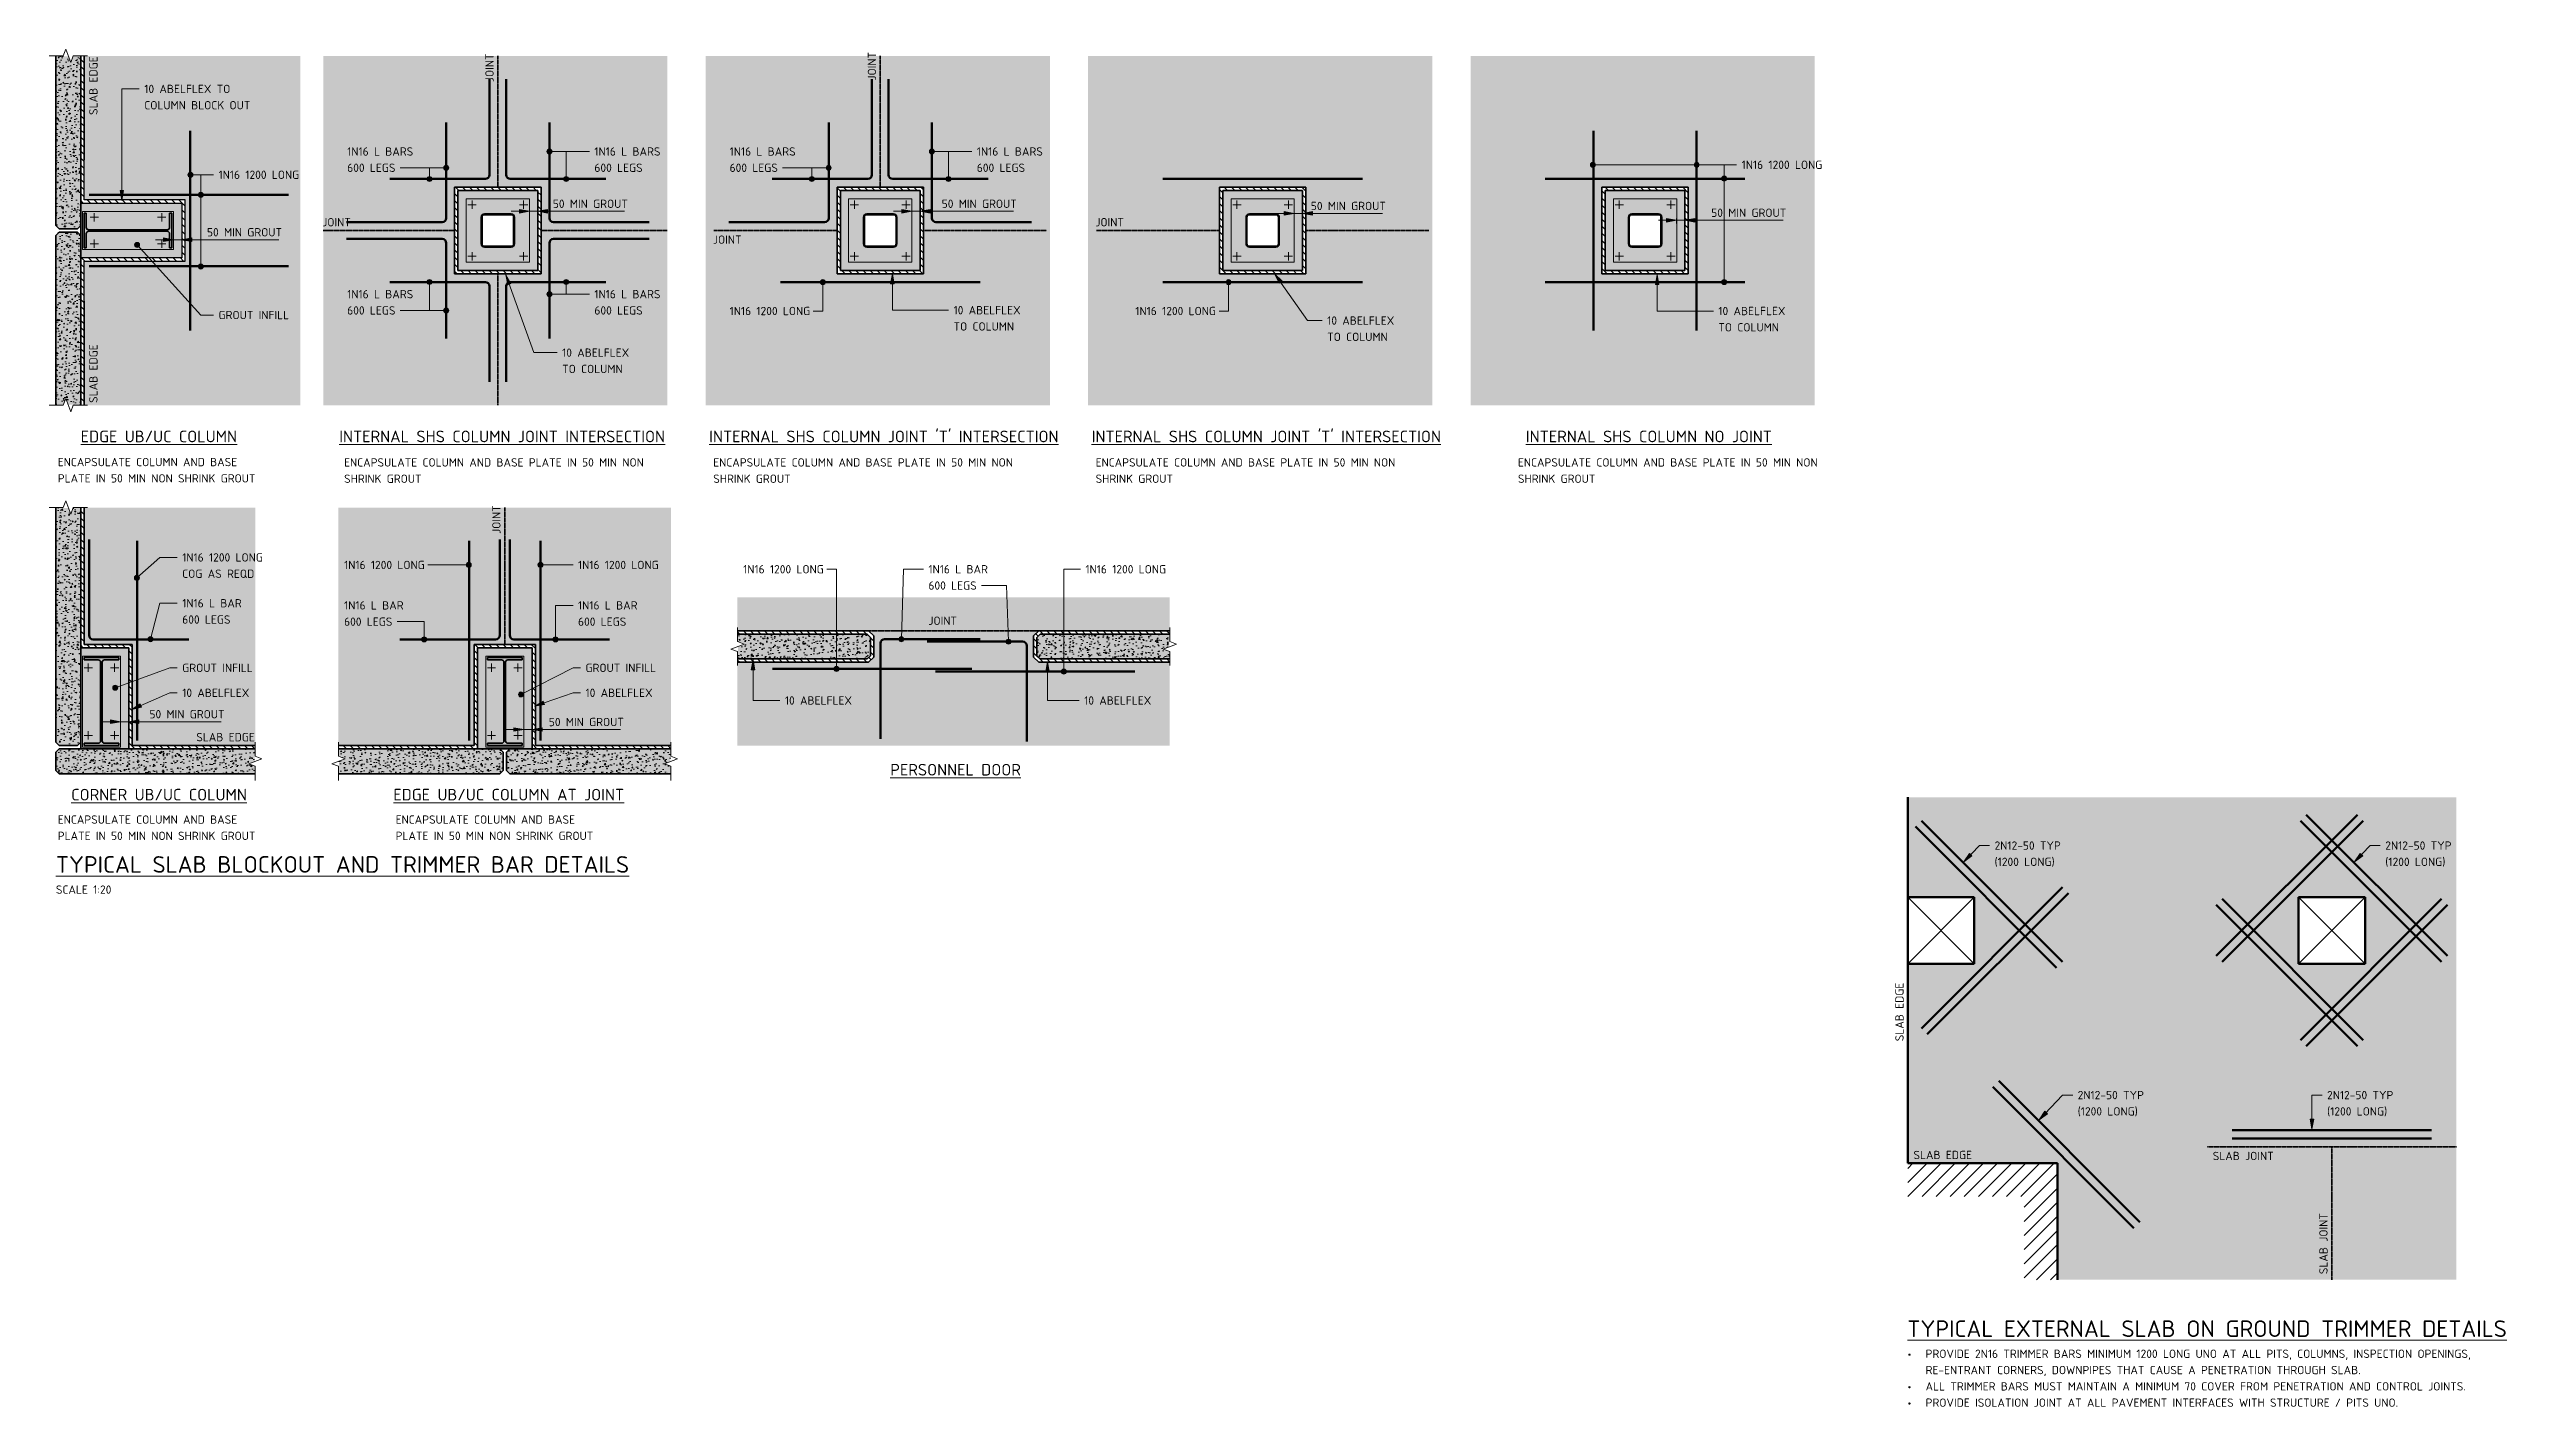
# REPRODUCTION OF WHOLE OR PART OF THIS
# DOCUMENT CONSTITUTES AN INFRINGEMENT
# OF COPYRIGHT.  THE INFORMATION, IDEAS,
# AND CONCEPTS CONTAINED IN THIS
# Model space of a CAD drawing. Header units: millimetres. Extents: x 2846 to 17627, y 660 to 8820.
import ezdxf

# ---------------------------------------------------------------- set-up
doc = ezdxf.new("R2010")
doc.units = ezdxf.units.MM
doc.linetypes.add('Joint 1', pattern=[9.5, 7, -0.75, 1, -0.75])
for name, color, linetype, lineweight in [('A-000-T_TEXT', 231, 'Continuous', 13), ('A-010-D_DIM', 211, 'Continuous', 13), ('A-010-D_DIM-20', 211, 'Continuous', 13), ('A-010-M_LINE', 90, 'Continuous', 13), ('Z-000-T_TEXT', 131, 'Continuous', 18), ('Z-060-M_DETAIL', 92, 'Continuous', 25)]:
    doc.layers.add(name, color=color, linetype=linetype, lineweight=lineweight)
doc.styles.add('ISOCPEUR', font='isocpeur.ttf', dxfattribs={"height": 100})
doc.styles.add('ISOCPEUR_1', font='isocpeur.ttf', dxfattribs={"height": 50})
doc.styles.add('ISOCPEUR_2', font='isocpeur.ttf', dxfattribs={"height": 70})
doc.dimstyles.new('2_5___Arrow___Transparent', dxfattribs={"dimscale": 304.8, "dimtxt": 49.799059, "dimasz": 0.19685, "dimexe": 0.065617, "dimexo": 0.104987, "dimgap": 0.016404, "dimtad": 1, "dimdec": 0, "dimzin": 0, "dimdsep": 46, "dimtxsty": 'ISOCPEUR_1', "dimsah": 1, "dimcen": 0.09, "dimadec": 0, "dimazin": 0, "dimtfac": 1, "dimtdec": 4, "dimtix": 1, "dimtmove": 1, "dimatfit": 3, "dimfxl": 1, "dimtvp": 1, "dimtolj": 1, "dimtzin": 0, "dimlwd": 18, "dimlwe": 18, "dimarcsym": 2})
pattern_1 = [(135, (0, 0), (-21.213203, -21.213203), [])]
pattern_2 = [(50, (0, 0), (72.87376, -6.37607), [7.62, -83.82]), (355, (0, 0), (-14.097, 76.42244), [6.096, -67.056]), (100.451, (6.07, -0.53), (58.77696, 70.04687), [6.476, -71.236]), (46.184, (0, 20.32), (108.4314, -16.81745), [11.43, -125.73]), (96.636, (9.04, 18.92), (94.961, 98.9709), [9.714, -106.854]), (351.184, (0, 20.32), (94.9623, 98.9702), [9.144, -100.584]), (21, (10.16, 15.24), (60.64565, -40.90654), [7.62, -83.82]), (326, (10.16, 15.24), (24.72083, 73.67493), [6.096, -67.056]), (71.451, (15.214, 11.83), (85.3669, 32.76874), [6.476, -71.236]), (37.5, (0, 0), (1.235525, 33.82243), [0.67056, -65.573, 0.67056, -67.401, -67.31]), (37.5, (0, 0), (1.235525, 33.82243), [-134.315, 0.67056, -66.639]), (7.5, (0, 0), (26.72815, 40.07255), [0.67056, -38.141, 0.67056, -64.049, -25.654]), (7.5, (0, 0), (26.72815, 40.07255), [-103.53, 0.67056, -24.983]), (327.5, (-22.657, 0), (54.23632, -2.29212), [0.67056, -24.729, 0.67056, -78.577, -105.156]), (327.5, (-22.657, 0), (54.23632, -2.29212), [-104.648, 0.67056, -104.485]), (317.5, (-32.817, 0), (59.25158, 10.17014), [0.67056, -32.349, 0.67056, -51.958, -74.676]), (317.5, (-32.817, 0), (59.25158, 10.17014), [-85.649, 0.67056, -74.005])]

msp = doc.modelspace()

# ---------------------------------------------------------------- texts
at = {"layer": 'A-000-T_TEXT', "color": 7, "lineweight": 18, "char_height": 50, "attachment_point": 1, "rotation": 90, "style": 'ISOCPEUR_1'}
for s, insert, width in [('SLAB EDGE', (3086.8, 8425.1), 413.671), ('JOINT', (5469.3, 8622.5), 198.819), ('JOINT', (7769.3, 8632.1), 198.819), ('SLAB EDGE', (3086.8, 6694.2), 413.671), ('JOINT', (5510.7, 5907), 198.819), ('SLAB EDGE', (13949.5, 2857.2), 413.671), ('SLAB JOINT', (16499.5, 1457.2), 429.704)]:
    msp.add_mtext(s, dxfattribs=dict(at, insert=insert, width=width))
at = {"layer": 'A-000-T_TEXT', "color": 7, "lineweight": 18, "attachment_point": 1}
for s, insert, char_height, width, style in [('10 ABELFLEX TO', (3418, 8606.5), 50, 617.299, 'ISOCPEUR_1'), ('COLUMN BLOCK OUT', (3418, 8508.6), 50, 734.346, 'ISOCPEUR_1'), ('1N16 L BARS', (4638.3, 8230.4), 50, 468.185, 'ISOCPEUR_1'), ('600 LEGS', (4638.3, 8132.5), 50, 349.536, 'ISOCPEUR_1'), ('1N16 L BARS', (6125.1, 8230.4), 50, 468.185, 'ISOCPEUR_1'), ('600 LEGS', (6125.1, 8132.5), 50, 349.536, 'ISOCPEUR_1'), ('1N16 L BARS', (6938.3, 8230.4), 50, 468.185, 'ISOCPEUR_1'), ('600 LEGS', (6938.3, 8132.5), 50, 349.536, 'ISOCPEUR_1'), ('1N16 L BARS', (8425.1, 8230.4), 50, 468.185, 'ISOCPEUR_1'), ('600 LEGS', (8425.1, 8132.5), 50, 349.536, 'ISOCPEUR_1'), ('1N16 1200 LONG', (13025.1, 8150.4), 50, 574.008, 'ISOCPEUR_1'), ('1N16 1200 LONG', (3864.6, 8090.4), 50, 574.008, 'ISOCPEUR_1'), ('JOINT', (4488.3, 7805.4), 50, 198.819, 'ISOCPEUR_1'), ('JOINT', (6838.3, 7700.6), 50, 198.819, 'ISOCPEUR_1'), ('JOINT', (9138.3, 7805.4), 50, 198.819, 'ISOCPEUR_1'), ('GROUT INFILL', (3864.6, 7247.4), 50, 490.633, 'ISOCPEUR_1'), ('1N16 L BARS', (4638.3, 7372.8), 50, 468.185, 'ISOCPEUR_1'), ('600 LEGS', (4638.3, 7274.9), 50, 349.536, 'ISOCPEUR_1'), ('1N16 L BARS', (6125.1, 7372.8), 50, 468.185, 'ISOCPEUR_1'), ('600 LEGS', (6125.1, 7274.9), 50, 349.536, 'ISOCPEUR_1'), ('1N16 1200 LONG', (6938.3, 7271.5), 50, 574.008, 'ISOCPEUR_1'), ('10 ABELFLEX', (8285.1, 7276.5), 50, 484.219, 'ISOCPEUR_1'), ('1N16 1200 LONG', (9378.3, 7271.5), 50, 574.008, 'ISOCPEUR_1'), ('10 ABELFLEX', (12885.1, 7271.5), 50, 484.219, 'ISOCPEUR_1'), ('TO COLUMN ', (8285.1, 7178.6), 50, 455.358, 'ISOCPEUR_1'), ('10 ABELFLEX', (10532.3, 7214.1), 50, 484.219, 'ISOCPEUR_1'), ('TO COLUMN ', (10532.3, 7116.2), 50, 455.358, 'ISOCPEUR_1'), ('TO COLUMN ', (12885.1, 7173.6), 50, 455.358, 'ISOCPEUR_1'), ('10 ABELFLEX', (5930.9, 7021.2), 50, 484.219, 'ISOCPEUR_1'), ('TO COLUMN ', (5930.9, 6923.3), 50, 455.358, 'ISOCPEUR_1'), ('\\LEDGE UB/UC COLUMN', (3035.6, 6527.4), 70, 1087.088, 'ISOCPEUR_2'), ('\\LINTERNAL SHS COLUMN JOINT INTERSECTION', (4590.7, 6527.4), 70, 2307.257, 'ISOCPEUR_2'), ("\\LINTERNAL SHS COLUMN JOINT 'T' INTERSECTION", (6815.9, 6527.4), 70, 2488.438, 'ISOCPEUR_2'), ("\\LINTERNAL SHS COLUMN JOINT 'T' INTERSECTION", (9115.9, 6527.4), 70, 2488.438, 'ISOCPEUR_2'), ('\\LINTERNAL SHS COLUMN NO JOINT', (11727.5, 6527.4), 70, 1733.248, 'ISOCPEUR_2'), ('ENCAPSULATE COLUMN AND BASE ', (2897.6, 6363.5), 50, 1300.337, 'ISOCPEUR_1'), ('ENCAPSULATE COLUMN AND BASE PLATE IN 50 MIN NON ', (4619.7, 6361.3), 50, 2138.902, 'ISOCPEUR_1'), ('ENCAPSULATE COLUMN AND BASE PLATE IN 50 MIN NON ', (6839.7, 6361.3), 50, 2138.902, 'ISOCPEUR_1'), ('ENCAPSULATE COLUMN AND BASE PLATE IN 50 MIN NON ', (9139.7, 6361.3), 50, 2138.902, 'ISOCPEUR_1'), ('ENCAPSULATE COLUMN AND BASE PLATE IN 50 MIN NON ', (11679.7, 6361.3), 50, 2138.902, 'ISOCPEUR_1'), ('PLATE IN 50 MIN NON SHRINK GROUT', (2897.6, 6265.6), 50, 1374.092, 'ISOCPEUR_1'), ('SHRINK GROUT', (4619.7, 6263.4), 50, 535.527, 'ISOCPEUR_1'), ('SHRINK GROUT', (6839.7, 6263.4), 50, 535.527, 'ISOCPEUR_1'), ('SHRINK GROUT', (9139.7, 6263.4), 50, 535.527, 'ISOCPEUR_1'), ('SHRINK GROUT', (11679.7, 6263.4), 50, 535.527, 'ISOCPEUR_1'), ('1N16 1200 LONG', (3646.1, 5790.3), 50, 574.008, 'ISOCPEUR_1'), ('COG AS REQD', (3646.1, 5692.4), 50, 503.46, 'ISOCPEUR_1'), ('1N16 1200 LONG', (4619.7, 5745.1), 50, 574.008, 'ISOCPEUR_1'), ('1N16 1200 LONG', (6026.6, 5745.1), 50, 574.008, 'ISOCPEUR_1'), ('1N16 1200 LONG', (7019.7, 5719.3), 50, 574.008, 'ISOCPEUR_1'), ('1N16 L BAR', (8134.1, 5719.3), 50, 420.084, 'ISOCPEUR_1'), ('600 LEGS', (8134.1, 5621.4), 50, 349.536, 'ISOCPEUR_1'), ('1N16 1200 LONG', (9078.3, 5719.3), 50, 574.008, 'ISOCPEUR_1'), ('1N16 L BAR', (3646.1, 5514.9), 50, 420.084, 'ISOCPEUR_1'), ('1N16 L BAR', (4619.7, 5502.1), 50, 420.084, 'ISOCPEUR_1'), ('1N16 L BAR', (6026.6, 5502.1), 50, 420.084, 'ISOCPEUR_1'), ('600 LEGS', (3646.1, 5417.1), 50, 349.536, 'ISOCPEUR_1'), ('600 LEGS', (4619.7, 5404.2), 50, 349.536, 'ISOCPEUR_1'), ('600 LEGS', (6026.6, 5404.2), 50, 349.536, 'ISOCPEUR_1'), ('JOINT', (8134.1, 5409.9), 50, 198.819, 'ISOCPEUR_1'), ('GROUT INFILL', (3646.1, 5126.5), 50, 490.633, 'ISOCPEUR_1'), ('GROUT INFILL', (6071.6, 5126.5), 50, 490.633, 'ISOCPEUR_1'), ('10 ABELFLEX', (3646.1, 4976.5), 50, 484.219, 'ISOCPEUR_1'), ('10 ABELFLEX', (6071.6, 4976.5), 50, 484.219, 'ISOCPEUR_1'), ('10 ABELFLEX', (7270.8, 4930.4), 50, 484.219, 'ISOCPEUR_1'), ('10 ABELFLEX', (9070.8, 4930.4), 50, 484.219, 'ISOCPEUR_1'), ('SLAB EDGE', (3730.5, 4709.9), 50, 413.671, 'ISOCPEUR_1'), ('\\LPERSONNEL DOOR', (7905, 4524.3), 70, 918.734, 'ISOCPEUR_2'), ('\\LCORNER UB/UC COLUMN', (2978.7, 4374.3), 70, 1224.978, 'ISOCPEUR_2'), ('\\LEDGE UB/UC COLUMN AT JOINT', (4916, 4374.3), 70, 1619.409, 'ISOCPEUR_2'), ('ENCAPSULATE COLUMN AND BASE ', (2897.6, 4214.7), 50, 1300.337, 'ISOCPEUR_1'), ('ENCAPSULATE COLUMN AND BASE ', (4929.6, 4214.7), 50, 1300.337, 'ISOCPEUR_1'), ('PLATE IN 50 MIN NON SHRINK GROUT', (2897.6, 4116.8), 50, 1374.092, 'ISOCPEUR_1'), ('PLATE IN 50 MIN NON SHRINK GROUT', (4929.6, 4116.8), 50, 1374.092, 'ISOCPEUR_1'), ('2N12-50 TYP', (14546.3, 4058.5), 50, 482.616, 'ISOCPEUR_1'), ('2N12-50 TYP', (16896.3, 4058.5), 50, 482.616, 'ISOCPEUR_1'), ('\\LTYPICAL SLAB BLOCKOUT AND TRIMMER BAR DETAILS', (2886.4, 3969.8), 100, 4019.661, 'ISOCPEUR'), ('(1200 LONG)', (14546.3, 3960.6), 50, 432.911, 'ISOCPEUR_1'), ('(1200 LONG)', (16896.3, 3960.6), 50, 432.911, 'ISOCPEUR_1'), ('SCALE 1:20', (2886.4, 3793.8), 50, 404.05, 'ISOCPEUR_1'), ('2N12-50 TYP', (15046.3, 2558.5), 50, 482.616, 'ISOCPEUR_1'), ('2N12-50 TYP', (16546.3, 2558.5), 50, 482.616, 'ISOCPEUR_1'), ('(1200 LONG)', (15046.3, 2460.6), 50, 432.911, 'ISOCPEUR_1'), ('(1200 LONG)', (16546.3, 2460.6), 50, 432.911, 'ISOCPEUR_1'), ('SLAB EDGE', (14058.5, 2198.5), 50, 413.671, 'ISOCPEUR_1'), ('SLAB JOINT', (15858.5, 2192.6), 50, 429.704, 'ISOCPEUR_1'), ('\\LTYPICAL EXTERNAL SLAB ON GROUND TRIMMER DETAILS', (14021.7, 1179.4), 100, 4200.842, 'ISOCPEUR'), ('•', (14021.7, 1003.5), 50, 133.093, 'ISOCPEUR_1'), ('PROVIDE 2N16 TRIMMER BARS MINIMUM 1200 LONG UNO AT ALL PITS, COLUMNS, INSPECTION OPENINGS, ', (14131.5, 1003.5), 50, 3828.86, 'ISOCPEUR_1'), ('RE-ENTRANT CORNERS, DOWNPIPES THAT CAUSE A PENETRATION THROUGH SLAB.', (14131.5, 905.6), 50, 3067.256, 'ISOCPEUR_1'), ('•', (14021.7, 807.7), 50, 133.093, 'ISOCPEUR_1'), ('ALL TRIMMER BARS MUST MAINTAIN A MINIMUM 70 COVER FROM PENETRATION AND CONTROL JOINTS.', (14131.5, 807.7), 50, 3780.758, 'ISOCPEUR_1'), ('•', (14021.7, 709.8), 50, 133.093, 'ISOCPEUR_1'), ('PROVIDE ISOLATION JOINT AT ALL PAVEMENT INTERFACES WITH STRUCTURE / PITS UNO.', (14131.5, 709.8), 50, 3333.417, 'ISOCPEUR_1')]:
    msp.add_mtext(s, dxfattribs=dict(at, insert=insert, char_height=char_height, width=width, style=style))

# ---------------------------------------------------------------- blocks, each defined once
blk = doc.blocks.new('NRP_Break Line _v2_ - Section-4164551-S2_901 - TYPICAL BLOCKOUT AND TRIMMER BAR DETAILS - STEEL COLUMNS')
at = {"layer": 'Z-060-M_DETAIL', "lineweight": 18}
for p, q in [((0, 0), (45, 0)), ((105, 0), (150, 0))]:
    blk.add_line(p, q, dxfattribs=at)
blk = doc.blocks.new('NRP_Break Line _v2_ - Section-4164552-S2_901 - TYPICAL BLOCKOUT AND TRIMMER BAR DETAILS - STEEL COLUMNS')
at = {"layer": 'Z-060-M_DETAIL', "lineweight": 18}
for p, q in [((0, 0), (45, 0)), ((105, 0), (150, 0))]:
    blk.add_line(p, q, dxfattribs=at)
blk = doc.blocks.new('DIMBLOCK1-S2_901 - TYPICAL BLOCKOUT AND TRIMMER BAR DETAILS - STEEL COLUMNS')
at = {"layer": 'A-010-D_DIM-20', "lineweight": 18}
for points in [[(5734, 7846), (5674, 7856), (5674, 7835)], [(5784, 7846), (5844, 7835), (5844, 7856)]]:
    blk.add_hatch(color=256, dxfattribs=at).paths.add_polyline_path(points)
for p, q in [((5625, 7846), (5893, 7846)), ((5734, 7846), (5674, 7856)), ((5674, 7856), (5674, 7835)), ((5674, 7835), (5734, 7846)), ((5734, 7846), (5734, 7856)), ((5734, 7846), (5734, 7826)), ((5875, 7846), (5759, 7846)), ((5844, 7856), (5784, 7846)), ((5784, 7846), (5784, 7856)), ((5784, 7846), (5844, 7835)), ((5784, 7846), (5784, 7826)), ((5844, 7835), (5844, 7856)), ((6307, 7846), (5875, 7846))]:
    blk.add_line(p, q, dxfattribs=at)
at = {"layer": 'A-010-D_DIM-20', "color": 0, "lineweight": 18, "insert": (5875, 7916), "char_height": 50, "width": 518.29, "attachment_point": 1, "line_spacing_factor": 1.149209, "style": 'ISOCPEUR_1'}
blk.add_mtext('50 MIN GROUT', dxfattribs=at)
blk = doc.blocks.new('DIMBLOCK2-S2_901 - TYPICAL BLOCKOUT AND TRIMMER BAR DETAILS - STEEL COLUMNS')
at = {"layer": 'A-010-D_DIM-20', "lineweight": 18}
for points in [[(12634, 7792), (12574, 7802), (12574, 7781)], [(12684, 7792), (12744, 7781), (12744, 7802)]]:
    blk.add_hatch(color=256, dxfattribs=at).paths.add_polyline_path(points)
for p, q in [((12525, 7792), (12793, 7792)), ((12634, 7792), (12574, 7802)), ((12574, 7802), (12574, 7781)), ((12574, 7781), (12634, 7792)), ((12634, 7792), (12634, 7802)), ((12634, 7792), (12634, 7772)), ((12842, 7792), (12659, 7792)), ((12744, 7802), (12684, 7792)), ((12684, 7792), (12684, 7802)), ((12684, 7792), (12744, 7781)), ((12684, 7792), (12684, 7772)), ((12744, 7781), (12744, 7802)), ((13274, 7792), (12842, 7792))]:
    blk.add_line(p, q, dxfattribs=at)
at = {"layer": 'A-010-D_DIM-20', "color": 0, "lineweight": 18, "insert": (12842, 7862), "char_height": 50, "width": 518.29, "attachment_point": 1, "line_spacing_factor": 1.149209, "style": 'ISOCPEUR_1'}
blk.add_mtext('50 MIN GROUT', dxfattribs=at)
blk = doc.blocks.new('DIMBLOCK3-S2_901 - TYPICAL BLOCKOUT AND TRIMMER BAR DETAILS - STEEL COLUMNS')
at = {"layer": 'A-010-D_DIM-20', "lineweight": 18}
for points in [[(10334, 7833), (10274, 7844), (10274, 7822)], [(10384, 7833), (10444, 7822), (10444, 7844)]]:
    blk.add_hatch(color=256, dxfattribs=at).paths.add_polyline_path(points)
for p, q in [((10334, 7833), (10274, 7844)), ((10274, 7844), (10274, 7822)), ((10334, 7833), (10334, 7843)), ((10444, 7844), (10384, 7833)), ((10384, 7833), (10384, 7843)), ((10444, 7822), (10444, 7844)), ((10225, 7833), (10493, 7833)), ((10274, 7822), (10334, 7833)), ((10334, 7833), (10334, 7813)), ((10434, 7833), (10359, 7833)), ((10384, 7833), (10444, 7822)), ((10384, 7833), (10384, 7813)), ((10866, 7833), (10434, 7833))]:
    blk.add_line(p, q, dxfattribs=at)
at = {"layer": 'A-010-D_DIM-20', "color": 0, "lineweight": 18, "insert": (10434, 7903), "char_height": 50, "width": 518.29, "attachment_point": 1, "line_spacing_factor": 1.149209, "style": 'ISOCPEUR_1'}
blk.add_mtext('50 MIN GROUT', dxfattribs=at)
blk = doc.blocks.new('DIMBLOCK4-S2_901 - TYPICAL BLOCKOUT AND TRIMMER BAR DETAILS - STEEL COLUMNS')
at = {"layer": 'A-010-D_DIM-20', "lineweight": 18}
for points in [[(8034, 7846), (7974, 7856), (7974, 7835)], [(8084, 7846), (8144, 7835), (8144, 7856)]]:
    blk.add_hatch(color=256, dxfattribs=at).paths.add_polyline_path(points)
for p, q in [((7925, 7846), (8193, 7846)), ((8034, 7846), (7974, 7856)), ((7974, 7856), (7974, 7835)), ((7974, 7835), (8034, 7846)), ((8034, 7846), (8034, 7856)), ((8034, 7846), (8034, 7826)), ((8214, 7846), (8059, 7846)), ((8144, 7856), (8084, 7846)), ((8084, 7846), (8084, 7856)), ((8084, 7846), (8144, 7835)), ((8084, 7846), (8084, 7826)), ((8144, 7835), (8144, 7856)), ((8646, 7846), (8214, 7846))]:
    blk.add_line(p, q, dxfattribs=at)
at = {"layer": 'A-010-D_DIM-20', "color": 0, "lineweight": 18, "insert": (8214, 7916), "char_height": 50, "width": 518.29, "attachment_point": 1, "line_spacing_factor": 1.149209, "style": 'ISOCPEUR_1'}
blk.add_mtext('50 MIN GROUT', dxfattribs=at)
blk = doc.blocks.new('DIMBLOCK5-S2_901 - TYPICAL BLOCKOUT AND TRIMMER BAR DETAILS - STEEL COLUMNS')
at = {"layer": 'A-010-D_DIM-20', "lineweight": 18}
for points in [[(3594, 7675), (3534, 7686), (3534, 7664)], [(3644, 7675), (3704, 7664), (3704, 7686)]]:
    blk.add_hatch(color=256, dxfattribs=at).paths.add_polyline_path(points)
for p, q in [((3485, 7675), (3753, 7675)), ((3594, 7675), (3534, 7686)), ((3534, 7686), (3534, 7664)), ((3534, 7664), (3594, 7675)), ((3594, 7675), (3594, 7685)), ((3594, 7675), (3594, 7655)), ((3795, 7675), (3619, 7675)), ((3704, 7686), (3644, 7675)), ((3644, 7675), (3644, 7685)), ((3644, 7675), (3704, 7664)), ((3644, 7675), (3644, 7655)), ((3704, 7664), (3704, 7686)), ((4227, 7675), (3795, 7675))]:
    blk.add_line(p, q, dxfattribs=at)
at = {"layer": 'A-010-D_DIM-20', "color": 0, "lineweight": 18, "insert": (3795, 7745), "char_height": 50, "width": 518.29, "attachment_point": 1, "line_spacing_factor": 1.149209, "style": 'ISOCPEUR_1'}
blk.add_mtext('50 MIN GROUT', dxfattribs=at)
blk = doc.blocks.new('DIMBLOCK6-S2_901 - TYPICAL BLOCKOUT AND TRIMMER BAR DETAILS - STEEL COLUMNS')
at = {"layer": 'A-010-D_DIM-20', "lineweight": 18}
for points in [[(3275, 4778), (3215, 4789), (3215, 4768)], [(3325, 4778), (3385, 4768), (3385, 4789)]]:
    blk.add_hatch(color=256, dxfattribs=at).paths.add_polyline_path(points)
for p, q in [((3166, 4778), (3434, 4778)), ((3275, 4778), (3215, 4789)), ((3215, 4789), (3215, 4768)), ((3215, 4768), (3275, 4778)), ((3275, 4778), (3275, 4789)), ((3275, 4778), (3275, 4758)), ((3449, 4778), (3300, 4778)), ((3385, 4789), (3325, 4778)), ((3325, 4778), (3325, 4789)), ((3325, 4778), (3385, 4768)), ((3325, 4778), (3325, 4758)), ((3385, 4768), (3385, 4789)), ((3881, 4778), (3449, 4778))]:
    blk.add_line(p, q, dxfattribs=at)
at = {"layer": 'A-010-D_DIM-20', "color": 0, "lineweight": 18, "insert": (3449, 4848), "char_height": 50, "width": 518.29, "attachment_point": 1, "line_spacing_factor": 1.149209, "style": 'ISOCPEUR_1'}
blk.add_mtext('50 MIN GROUT', dxfattribs=at)
blk = doc.blocks.new('DIMBLOCK7-S2_901 - TYPICAL BLOCKOUT AND TRIMMER BAR DETAILS - STEEL COLUMNS')
at = {"layer": 'A-010-D_DIM-20', "lineweight": 18}
for points in [[(5700, 4731), (5640, 4741), (5640, 4720)], [(5750, 4731), (5810, 4720), (5810, 4741)]]:
    blk.add_hatch(color=256, dxfattribs=at).paths.add_polyline_path(points)
for p, q in [((5591, 4731), (5859, 4731)), ((5700, 4731), (5640, 4741)), ((5640, 4741), (5640, 4720)), ((5640, 4720), (5700, 4731)), ((5700, 4731), (5700, 4741)), ((5700, 4731), (5700, 4711)), ((5851, 4731), (5725, 4731)), ((5810, 4741), (5750, 4731)), ((5750, 4731), (5750, 4741)), ((5750, 4731), (5810, 4720)), ((5750, 4731), (5750, 4711)), ((5810, 4720), (5810, 4741)), ((6283, 4731), (5851, 4731))]:
    blk.add_line(p, q, dxfattribs=at)
at = {"layer": 'A-010-D_DIM-20', "color": 0, "lineweight": 18, "insert": (5851, 4801), "char_height": 50, "width": 518.29, "attachment_point": 1, "line_spacing_factor": 1.149209, "style": 'ISOCPEUR_1'}
blk.add_mtext('50 MIN GROUT', dxfattribs=at)

# ---------------------------------------------------------------- dimensions: what is measured, and where the dimension line sits
at = {"layer": 'A-010-D_DIM', "lineweight": 18}
for base, p1, p2, picture, middle in [((5784.4, 7845.5), (5734.4, 7888), (5784.4, 7888), 'DIMBLOCK1-S2_901 - TYPICAL BLOCKOUT AND TRIMMER BAR DETAILS - STEEL COLUMNS', (6134.6, 7882.5)), ((8084.4, 7845.5), (8034.4, 7888), (8084.4, 7888), 'DIMBLOCK4-S2_901 - TYPICAL BLOCKOUT AND TRIMMER BAR DETAILS - STEEL COLUMNS', (8473.4, 7882.5)), ((10384.4, 7833.1), (10334.4, 7875.5), (10384.4, 7875.5), 'DIMBLOCK3-S2_901 - TYPICAL BLOCKOUT AND TRIMMER BAR DETAILS - STEEL COLUMNS', (10693.6, 7870)), ((12684.4, 7791.5), (12634.4, 7833.9), (12684.4, 7833.9), 'DIMBLOCK2-S2_901 - TYPICAL BLOCKOUT AND TRIMMER BAR DETAILS - STEEL COLUMNS', (13101.5, 7828.5)), ((3643.8, 7675), (3593.8, 7717.5), (3643.8, 7717.5), 'DIMBLOCK5-S2_901 - TYPICAL BLOCKOUT AND TRIMMER BAR DETAILS - STEEL COLUMNS', (4054.4, 7712)), ((3324.8, 4778.1), (3274.8, 4820.5), (3324.8, 4820.5), 'DIMBLOCK6-S2_901 - TYPICAL BLOCKOUT AND TRIMMER BAR DETAILS - STEEL COLUMNS', (3707.8, 4815.1)), ((5750.3, 4730.5), (5700.3, 4773), (5750.3, 4773), 'DIMBLOCK7-S2_901 - TYPICAL BLOCKOUT AND TRIMMER BAR DETAILS - STEEL COLUMNS', (6110.5, 4767.5))]:
    dim = msp.add_linear_dim(base=base, p1=p1, p2=p2, dimstyle='2_5___Arrow___Transparent', override={"dimpost": '<>MIN GROUT', "dimfxl": 50}, dxfattribs=at)
    dim.commit()
    dim.dimension.update_dxf_attribs({"geometry": picture, "text_midpoint": middle, "dimtype": 160})

# ---------------------------------------------------------------- hatches: boundary and pattern name
at = {"layer": 'A-000-T_TEXT', "lineweight": 18}
h = msp.add_hatch(color=7, dxfattribs=at)
edge = h.paths.add_edge_path()
edge.add_arc((5854.6, 8205.4), 15, 0, 360)
h = msp.add_hatch(color=7, dxfattribs=at)
edge = h.paths.add_edge_path()
edge.add_arc((8154.6, 8205.4), 15, 0, 360)
h = msp.add_hatch(color=7, dxfattribs=at)
edge = h.paths.add_edge_path()
edge.add_arc((12130.9, 8125.4), 15, 0, 360)
h = msp.add_hatch(color=7, dxfattribs=at)
edge = h.paths.add_edge_path()
edge.add_arc((12754.6, 8125.4), 15, 0, 360)
h = msp.add_hatch(color=7, dxfattribs=at)
edge = h.paths.add_edge_path()
edge.add_arc((3695.5, 8065.4), 15, 0, 360)
h = msp.add_hatch(color=7, dxfattribs=at)
edge = h.paths.add_edge_path()
edge.add_arc((5133.2, 8039.9), 15, 0, 360)
h = msp.add_hatch(color=7, dxfattribs=at)
edge = h.paths.add_edge_path()
edge.add_arc((5234.1, 8107.5), 15, 0, 360)
h = msp.add_hatch(color=7, dxfattribs=at)
edge = h.paths.add_edge_path()
edge.add_arc((5955.6, 8039.9), 15, 0, 360)
h = msp.add_hatch(color=7, dxfattribs=at)
edge = h.paths.add_edge_path()
edge.add_arc((7433.2, 8039.9), 15, 0, 360)
h = msp.add_hatch(color=7, dxfattribs=at)
edge = h.paths.add_edge_path()
edge.add_arc((7534.1, 8107.5), 15, 0, 360)
h = msp.add_hatch(color=7, dxfattribs=at)
edge = h.paths.add_edge_path()
edge.add_arc((8255.6, 8039.9), 15, 0, 360)
h = msp.add_hatch(color=7, dxfattribs=at)
edge = h.paths.add_edge_path()
edge.add_arc((12920.8, 8042.6), 15, 0, 360)
for points in [[(3283.4, 7910.9), (3293.9, 7970.9), (3272.8, 7970.9)], [(5593.2, 7464.4), (5603.6, 7404.3), (5623.5, 7411.5)], [(7917.3, 7470.2), (7906.7, 7410.2), (7927.9, 7410.2)], [(10217.4, 7467.9), (10243.4, 7412.9), (10260.7, 7425.1)], [(12517.3, 7465.1), (12506.7, 7405.1), (12527.9, 7405.1)], [(7079.6, 5148.8), (7069, 5088.8), (7090.2, 5088.8)], [(8850.6, 5140.5), (8840, 5080.5), (8861.2, 5080.5)], [(3342.7, 4851.3), (3401.9, 4865.7), (3393.4, 4885.1)], [(5764.4, 4871.8), (5824.6, 4881.3), (5817.7, 4901.3)], [(14361.1, 3935.5), (14410.3, 3971.4), (14395.1, 3986.1)], [(16711.1, 3935.5), (16760.3, 3971.4), (16745.1, 3986.1)], [(14814.7, 2385.5), (14863.8, 2421.7), (14848.4, 2436.3)], [(16455.5, 2329.3), (16466.1, 2389.3), (16445, 2389.3)]]:
    msp.add_hatch(color=7, dxfattribs=at).paths.add_polyline_path(points)
h = msp.add_hatch(color=7, dxfattribs=at)
edge = h.paths.add_edge_path()
edge.add_arc((3757.3, 7944.7), 15, 0, 360)
h = msp.add_hatch(color=7, dxfattribs=at)
edge = h.paths.add_edge_path()
edge.add_arc((3375.1, 7643.7), 15, 0, 360)
h = msp.add_hatch(color=7, dxfattribs=at)
edge = h.paths.add_edge_path()
edge.add_arc((3757.3, 7513.9), 15, 0, 360)
h = msp.add_hatch(color=7, dxfattribs=at)
edge = h.paths.add_edge_path()
edge.add_arc((5133.2, 7420.8), 15, 0, 360)
h = msp.add_hatch(color=7, dxfattribs=at)
edge = h.paths.add_edge_path()
edge.add_arc((5955.6, 7420.8), 15, 0, 360)
h = msp.add_hatch(color=7, dxfattribs=at)
edge = h.paths.add_edge_path()
edge.add_arc((7499.7, 7420), 15, 0, 360)
h = msp.add_hatch(color=7, dxfattribs=at)
edge = h.paths.add_edge_path()
edge.add_arc((9939.7, 7420), 15, 0, 360)
h = msp.add_hatch(color=7, dxfattribs=at)
edge = h.paths.add_edge_path()
edge.add_arc((12920.8, 7420.5), 15, 0, 360)
h = msp.add_hatch(color=7, dxfattribs=at)
edge = h.paths.add_edge_path()
edge.add_arc((5234.1, 7249.9), 15, 0, 360)
h = msp.add_hatch(color=7, dxfattribs=at)
edge = h.paths.add_edge_path()
edge.add_arc((5854.6, 7347.8), 15, 0, 360)
h = msp.add_hatch(color=7, dxfattribs=at)
edge = h.paths.add_edge_path()
edge.add_arc((3373.9, 5642.2), 15, 0, 360)
h = msp.add_hatch(color=7, dxfattribs=at)
edge = h.paths.add_edge_path()
edge.add_arc((5369.3, 5720.1), 15, 0, 360)
h = msp.add_hatch(color=7, dxfattribs=at)
edge = h.paths.add_edge_path()
edge.add_arc((5800.8, 5720.1), 15, 0, 360)
h = msp.add_hatch(color=7, dxfattribs=at)
edge = h.paths.add_edge_path()
edge.add_arc((3455.6, 5273.7), 15, 0, 360)
h = msp.add_hatch(color=7, dxfattribs=at)
edge = h.paths.add_edge_path()
edge.add_arc((5100.9, 5272.5), 15, 0, 360)
h = msp.add_hatch(color=7, dxfattribs=at)
edge = h.paths.add_edge_path()
edge.add_arc((5891.9, 5272.5), 15, 0, 360)
h = msp.add_hatch(color=7, dxfattribs=at)
edge = h.paths.add_edge_path()
edge.add_arc((7971.3, 5273.3), 15, 0, 360)
h = msp.add_hatch(color=7, dxfattribs=at)
edge = h.paths.add_edge_path()
edge.add_arc((8615.8, 5259), 15, 0, 360)
h = msp.add_hatch(color=7, dxfattribs=at)
edge = h.paths.add_edge_path()
edge.add_arc((7581.1, 5094.9), 15, 0, 360)
h = msp.add_hatch(color=7, dxfattribs=at)
edge = h.paths.add_edge_path()
edge.add_arc((8948.7, 5078.9), 15, 0, 360)
h = msp.add_hatch(color=7, dxfattribs=at)
edge = h.paths.add_edge_path()
edge.add_arc((3242.9, 4982.1), 15, 0, 360)
h = msp.add_hatch(color=7, dxfattribs=at)
edge = h.paths.add_edge_path()
edge.add_arc((5683.5, 4941.6), 15, 0, 360)
at = {"layer": 'Z-060-M_DETAIL'}
for color, points in [(10, [(2928.1, 7740.3), (3015.8, 7740.3), (3035.8, 7760.3), (3035.8, 8780.3), (2990.8, 8780.3), (2975.8, 8740.3), (2961.9, 8777.3), (2929.7, 8777.3), (2930.8, 8780.3), (2885.8, 8780.3), (2885.8, 7760.3), (2905.8, 7740.3)]), (10, [(3055.8, 6680.3), (4355.8, 6680.3), (4355.8, 8780.3), (3055.8, 8780.3), (3055.8, 7914.8), (3663.8, 7914.8), (3663.8, 7545.8), (3055.8, 7545.8), (3055.8, 7019.3)]), (132, [(3058.8, 7625.8), (3069, 7625.8), (3069, 7711.5), (3069.5, 7715.2), (3070.9, 7718.5), (3073.1, 7721.4), (3076, 7723.7), (3079.4, 7725.1), (3083, 7725.5), (3556.6, 7725.5), (3560.2, 7725.1), (3563.6, 7723.7), (3566.5, 7721.4), (3568.7, 7718.5), (3570.1, 7715.2), (3570.6, 7711.5), (3570.6, 7625.8), (3583.8, 7625.8), (3583.8, 7834.8), (3570.6, 7834.8), (3570.6, 7749.1), (3570.1, 7745.5), (3568.7, 7742.1), (3566.5, 7739.2), (3563.6, 7737), (3560.2, 7735.6), (3556.6, 7735.1), (3083, 7735.1), (3079.4, 7735.6), (3076, 7737), (3073.1, 7739.2), (3070.9, 7742.1), (3069.5, 7745.5), (3069, 7749.1), (3069, 7834.8), (3055.8, 7834.8), (3055.8, 7625.8)]), (10, [(2990.8, 6680.3), (3035.8, 6680.3), (3035.8, 7700.3), (3015.8, 7720.3), (2905.8, 7720.3), (2885.8, 7700.3), (2885.8, 6680.3), (2930.8, 6680.3), (2945.8, 6720.3), (2959.7, 6683.3), (2991.9, 6683.3)]), (10, [(3015.8, 4634.8), (3035.8, 4654.8), (3035.8, 6064.8), (2990.8, 6064.8), (2975.8, 6024.8), (2961.9, 6061.8), (2929.7, 6061.8), (2930.8, 6064.8), (2885.8, 6064.8), (2885.8, 4654.8), (2905.8, 4634.8)]), (10, [(4085.8, 4634.8), (4085.8, 6064.8), (3055.8, 6064.8), (3055.8, 5242.8), (3344.8, 5242.8), (3344.8, 4634.8)]), (10, [(5281.3, 4634.8), (5401.3, 4634.8), (5401.3, 5242.8), (5770.3, 5242.8), (5770.3, 4634.8), (6585.8, 4634.8), (6585.8, 6064.8), (4585.8, 6064.8), (4585.8, 4634.8)]), (10, [(9585.8, 4634.8), (9585.8, 5134.8), (8797.5, 5134.8), (8765.8, 5166.6), (8765.8, 5293.1), (8797.5, 5324.8), (9585.8, 5324.8), (9585.8, 5524.8), (6985.8, 5524.8), (6985.8, 5324.8), (7774.1, 5324.8), (7805.8, 5293.1), (7805.8, 5166.6), (7774.1, 5134.8), (6985.8, 5134.8), (6985.8, 4634.8), (8418.9, 4634.8)]), (10, [(7765.8, 5154.8), (7785.8, 5174.8), (7785.8, 5284.8), (7765.8, 5304.8), (6985.8, 5304.8), (6985.8, 5259.8), (7025.8, 5244.8), (6988.8, 5231), (6988.8, 5198.7), (6985.8, 5199.8), (6985.8, 5154.8)]), (10, [(9585.8, 5154.8), (9585.8, 5199.8), (9545.8, 5214.8), (9582.8, 5228.7), (9582.8, 5261), (9585.8, 5259.8), (9585.8, 5304.8), (8805.8, 5304.8), (8785.8, 5284.8), (8785.8, 5174.8), (8805.8, 5154.8)]), (132, [(3264.8, 4634.8), (3264.8, 4648), (3179.1, 4648), (3175.5, 4648.5), (3172.1, 4649.9), (3169.2, 4652.1), (3167, 4655), (3165.6, 4658.4), (3165.1, 4662), (3165.1, 5135.6), (3165.6, 5139.3), (3167, 5142.6), (3169.2, 5145.5), (3172.1, 5147.8), (3175.5, 5149.2), (3179.1, 5149.6), (3264.8, 5149.6), (3264.8, 5162.8), (3055.8, 5162.8), (3055.8, 5149.6), (3141.5, 5149.6), (3145.1, 5149.2), (3148.5, 5147.8), (3151.4, 5145.5), (3153.6, 5142.6), (3155, 5139.3), (3155.5, 5135.6), (3155.5, 4662), (3155, 4658.4), (3153.6, 4655), (3151.4, 4652.1), (3148.5, 4649.9), (3145.1, 4648.5), (3141.5, 4648), (3055.8, 4648), (3055.8, 4634.8), (3189.5, 4634.8)]), (132, [(5690.3, 4634.8), (5690.3, 4648), (5604.6, 4648), (5601, 4648.5), (5597.6, 4649.9), (5594.7, 4652.1), (5592.5, 4655), (5591.1, 4658.4), (5590.6, 4662), (5590.6, 5135.6), (5591.1, 5139.3), (5592.5, 5142.6), (5594.7, 5145.5), (5597.6, 5147.8), (5601, 5149.2), (5604.6, 5149.6), (5690.3, 5149.6), (5690.3, 5162.8), (5481.3, 5162.8), (5481.3, 5149.6), (5567, 5149.6), (5570.6, 5149.2), (5574, 5147.8), (5576.9, 5145.5), (5579.1, 5142.6), (5580.5, 5139.3), (5581, 5135.6), (5581, 4662), (5580.5, 4658.4), (5579.1, 4655), (5576.9, 4652.1), (5574, 4649.9), (5570.6, 4648.5), (5567, 4648), (5481.3, 4648), (5481.3, 4634.8), (5542.8, 4634.8)]), (10, [(4045.8, 4464.8), (4085.8, 4464.8), (4085.8, 4509.8), (4045.8, 4524.8), (4082.8, 4538.7), (4082.8, 4571), (4085.8, 4569.8), (4085.8, 4614.8), (2905.8, 4614.8), (2885.8, 4594.8), (2885.8, 4484.8), (2905.8, 4464.8), (3344.8, 4464.8)]), (10, [(5421.3, 4464.8), (5555.8, 4464.8), (5575.8, 4484.8), (5575.8, 4594.8), (5555.8, 4614.8), (4585.8, 4614.8), (4585.8, 4569.8), (4625.8, 4554.8), (4588.8, 4541), (4588.8, 4508.7), (4585.8, 4509.8), (4585.8, 4464.8), (5401.3, 4464.8)]), (10, [(6585.8, 4464.8), (6585.8, 4509.8), (6545.8, 4524.8), (6582.8, 4538.7), (6582.8, 4571), (6585.8, 4569.8), (6585.8, 4614.8), (5615.8, 4614.8), (5595.8, 4594.8), (5595.8, 4484.8), (5615.8, 4464.8), (6327.2, 4464.8)])]:
    msp.add_hatch(color=color, dxfattribs=at).paths.add_polyline_path(points)
at = {"layer": 'Z-060-M_DETAIL', "lineweight": 18}
h = msp.add_hatch(dxfattribs=at)
h.set_pattern_fill('FP_2', color=8, style=0, pattern_type=2)
h.set_pattern_definition(pattern_2)
h.paths.add_polyline_path([(3015.8, 7740.3), (3035.8, 7760.3), (3035.8, 8780.3), (2990.8, 8780.3), (2975.8, 8740.3), (2961.9, 8777.3), (2929.7, 8777.3), (2930.8, 8780.3), (2885.8, 8780.3), (2885.8, 7760.3), (2905.8, 7740.3), (2928.1, 7740.3)])
h = msp.add_hatch(dxfattribs=at)
h.set_pattern_fill('FP_1', color=8, style=0, pattern_type=2)
h.set_pattern_definition(pattern_1)
h.paths.add_polyline_path([(3055.8, 6680.3), (3055.8, 7545.8), (3663.8, 7545.8), (3663.8, 7914.8), (3055.8, 7914.9), (3055.8, 8780.3), (3035.8, 8780.3), (3035.8, 7894.8), (3643.8, 7894.8), (3643.8, 7565.8), (3035.8, 7565.8), (3035.8, 6680.3)])
at = {"layer": 'Z-060-M_DETAIL'}
h = msp.add_hatch(color=10, dxfattribs=at)
h.paths.add_polyline_path([(6564.4, 6680.3), (6564.4, 8780.3), (4494.4, 8780.3), (4494.4, 6680.3), (6327.2, 6680.3)])
h.paths.add_polyline_path([(5284.4, 7470.3), (5284.4, 7990.3), (5804.4, 7990.3), (5804.4, 7470.3)])
h = msp.add_hatch(color=10, dxfattribs=at)
h.paths.add_polyline_path([(8864.4, 6680.3), (8864.4, 8780.3), (6794.4, 8780.3), (6794.4, 6680.3), (8418.9, 6680.3)])
h.paths.add_polyline_path([(8104.4, 7470.3), (7584.4, 7470.3), (7584.4, 7990.3), (8104.4, 7990.3), (8104.4, 7616.4)])
h = msp.add_hatch(color=10, dxfattribs=at)
h.paths.add_polyline_path([(11164.4, 6680.3), (11164.4, 8780.3), (9094.4, 8780.3), (9094.4, 6680.3), (10510.7, 6680.3)])
h.paths.add_polyline_path([(10404.4, 7470.3), (9884.4, 7470.3), (9884.4, 7990.3), (10404.4, 7990.3), (10404.4, 7616.4)])
h = msp.add_hatch(color=10, dxfattribs=at)
h.paths.add_polyline_path([(13464.4, 6680.3), (13464.4, 8780.3), (11394.4, 8780.3), (11394.4, 6680.3), (12602.5, 6680.3)])
h.paths.add_polyline_path([(12704.4, 7470.3), (12184.4, 7470.3), (12184.4, 7990.3), (12704.4, 7990.3)])
at = {"layer": 'Z-060-M_DETAIL', "lineweight": 18}
h = msp.add_hatch(dxfattribs=at)
h.set_pattern_fill('FP_1', color=8, style=0, pattern_type=2)
h.set_pattern_definition(pattern_1)
h.paths.add_polyline_path([(5284.4, 7470.3), (5804.4, 7470.3), (5804.2, 7990.3), (5284.4, 7990.3), (5284.4, 7616.4)])
h.paths.add_polyline_path([(5784.4, 7490.3), (5304.4, 7490.3), (5304.4, 7970.3), (5784.4, 7970.3), (5784.4, 7616.4)])
h = msp.add_hatch(dxfattribs=at)
h.set_pattern_fill('FP_1', color=8, style=0, pattern_type=2)
h.set_pattern_definition(pattern_1)
h.paths.add_polyline_path([(7584.4, 7470.3), (8104.4, 7470.3), (8104.4, 7990.3), (7584.4, 7990.3), (7584.4, 7616.4)])
h.paths.add_polyline_path([(8084.4, 7490.3), (7604.4, 7490.3), (7604.4, 7970.3), (8084.4, 7970.3), (8084.4, 7616.4)])
h = msp.add_hatch(dxfattribs=at)
h.set_pattern_fill('FP_1', color=8, style=0, pattern_type=2)
h.set_pattern_definition(pattern_1)
h.paths.add_polyline_path([(9884.4, 7470.3), (10404.4, 7470.3), (10404.4, 7990.3), (9884.4, 7990.3), (9884.4, 7616.4)])
h.paths.add_polyline_path([(10384.4, 7490.3), (9904.4, 7490.3), (9904.4, 7970.3), (10384.4, 7970.3), (10384.4, 7616.4)])
h = msp.add_hatch(dxfattribs=at)
h.set_pattern_fill('FP_1', color=8, style=0, pattern_type=2)
h.set_pattern_definition(pattern_1)
h.paths.add_polyline_path([(12602.5, 7470.3), (12704.4, 7470.3), (12704.4, 7990.3), (12184.4, 7990.3), (12184.4, 7470.3)])
h.paths.add_polyline_path([(12602.5, 7490.3), (12204.4, 7490.3), (12204.4, 7970.3), (12684.4, 7970.3), (12684.4, 7490.3)])
at = {"layer": 'Z-060-M_DETAIL'}
h = msp.add_hatch(color=9, dxfattribs=at)
h.paths.add_polyline_path([(3643.8, 7565.8), (3643.8, 7894.8), (3035.8, 7894.8), (3035.8, 7565.8), (3189.5, 7565.8)])
h.paths.add_polyline_path([(3058.8, 7625.8), (3055.8, 7625.8), (3055.8, 7834.8), (3069, 7834.8), (3069, 7749.1), (3069.5, 7745.5), (3070.9, 7742.1), (3073.1, 7739.2), (3076, 7737), (3079.4, 7735.6), (3083, 7735.1), (3556.6, 7735.1), (3560.2, 7735.6), (3563.6, 7737), (3566.5, 7739.2), (3568.7, 7742.1), (3570.1, 7745.5), (3570.6, 7749.1), (3570.6, 7834.8), (3583.8, 7834.8), (3583.8, 7625.8), (3570.6, 7625.8), (3570.6, 7711.5), (3570.1, 7715.2), (3568.7, 7718.5), (3566.5, 7721.4), (3563.6, 7723.7), (3560.2, 7725.1), (3556.6, 7725.5), (3083, 7725.5), (3079.4, 7725.1), (3076, 7723.7), (3073.1, 7721.4), (3070.9, 7718.5), (3069.5, 7715.2), (3069, 7711.5), (3069, 7625.8)])
h = msp.add_hatch(color=9, dxfattribs=at)
h.paths.add_polyline_path([(5784.4, 7490.3), (5784.4, 7970.3), (5304.4, 7970.3), (5304.4, 7490.3)])
h.paths.add_polyline_path([(5624.4, 7630.3), (5464.4, 7630.3), (5459.2, 7631), (5454.4, 7633), (5450.2, 7636.2), (5447.1, 7640.3), (5445.1, 7645.2), (5444.4, 7650.3), (5444.4, 7810.3), (5445.1, 7815.5), (5447.1, 7820.3), (5450.2, 7824.5), (5454.4, 7827.7), (5459.2, 7829.7), (5464.4, 7830.3), (5624.4, 7830.3), (5629.6, 7829.7), (5634.4, 7827.7), (5638.5, 7824.5), (5641.7, 7820.3), (5643.7, 7815.5), (5644.4, 7810.3), (5644.4, 7650.3), (5643.7, 7645.2), (5641.7, 7640.3), (5638.5, 7636.2), (5634.4, 7633), (5629.6, 7631)])
h = msp.add_hatch(color=9, dxfattribs=at)
h.paths.add_polyline_path([(8084.4, 7490.3), (8084.4, 7970.3), (7604.4, 7970.3), (7604.4, 7490.3)])
h.paths.add_polyline_path([(7924.4, 7630.3), (7764.4, 7630.3), (7759.2, 7631), (7754.4, 7633), (7750.2, 7636.2), (7747.1, 7640.3), (7745.1, 7645.2), (7744.4, 7650.3), (7744.4, 7810.3), (7745.1, 7815.5), (7747.1, 7820.3), (7750.2, 7824.5), (7754.4, 7827.7), (7759.2, 7829.7), (7764.4, 7830.3), (7924.4, 7830.3), (7929.6, 7829.7), (7934.4, 7827.7), (7938.5, 7824.5), (7941.7, 7820.3), (7943.7, 7815.5), (7944.4, 7810.3), (7944.4, 7650.3), (7943.7, 7645.2), (7941.7, 7640.3), (7938.5, 7636.2), (7934.4, 7633), (7929.6, 7631)])
h = msp.add_hatch(color=9, dxfattribs=at)
h.paths.add_polyline_path([(10384.4, 7490.3), (10384.4, 7970.3), (9904.4, 7970.3), (9904.4, 7490.3)])
h.paths.add_polyline_path([(10064.4, 7630.3), (10059.2, 7631), (10054.4, 7633), (10050.2, 7636.2), (10047.1, 7640.3), (10045.1, 7645.2), (10044.4, 7650.3), (10044.4, 7810.3), (10045.1, 7815.5), (10047.1, 7820.3), (10050.2, 7824.5), (10054.4, 7827.7), (10059.2, 7829.7), (10064.4, 7830.3), (10224.4, 7830.3), (10229.6, 7829.7), (10234.4, 7827.7), (10238.5, 7824.5), (10241.7, 7820.3), (10243.7, 7815.5), (10244.4, 7810.3), (10244.4, 7650.3), (10243.7, 7645.2), (10241.7, 7640.3), (10238.5, 7636.2), (10234.4, 7633), (10229.6, 7631), (10224.4, 7630.3)])
h = msp.add_hatch(color=9, dxfattribs=at)
h.paths.add_polyline_path([(12602.5, 7490.3), (12684.4, 7490.3), (12684.4, 7970.3), (12204.4, 7970.3), (12204.4, 7490.3)])
h.paths.add_polyline_path([(12364.4, 7630.3), (12359.2, 7631), (12354.4, 7633), (12350.2, 7636.2), (12347.1, 7640.3), (12345.1, 7645.2), (12344.4, 7650.3), (12344.4, 7810.3), (12345.1, 7815.5), (12347.1, 7820.3), (12350.2, 7824.5), (12354.4, 7827.7), (12359.2, 7829.7), (12364.4, 7830.3), (12524.4, 7830.3), (12529.6, 7829.7), (12534.4, 7827.7), (12538.5, 7824.5), (12541.7, 7820.3), (12543.7, 7815.5), (12544.4, 7810.3), (12544.4, 7650.3), (12543.7, 7645.2), (12541.7, 7640.3), (12538.5, 7636.2), (12534.4, 7633), (12529.6, 7631), (12524.4, 7630.3)])
at = {"layer": 'Z-060-M_DETAIL', "lineweight": 18}
h = msp.add_hatch(dxfattribs=at)
h.set_pattern_fill('FP_2', color=8, style=0, pattern_type=2)
h.set_pattern_definition(pattern_2)
h.paths.add_polyline_path([(2990.8, 6680.3), (3035.8, 6680.3), (3035.8, 7700.3), (3015.8, 7720.3), (2905.8, 7720.3), (2885.8, 7700.3), (2885.8, 6680.3), (2930.8, 6680.3), (2945.8, 6720.3), (2959.7, 6683.3), (2991.9, 6683.3)])
at = {"layer": 'Z-060-M_DETAIL'}
h = msp.add_hatch(color=132, dxfattribs=at)
h.paths.add_polyline_path([(5464.4, 7630.3), (5624.4, 7630.3), (5629.6, 7631), (5634.4, 7633), (5638.5, 7636.2), (5641.7, 7640.3), (5643.7, 7645.2), (5644.4, 7650.3), (5644.4, 7810.3), (5643.7, 7815.5), (5641.7, 7820.3), (5638.5, 7824.5), (5634.4, 7827.7), (5629.6, 7829.7), (5624.4, 7830.3), (5464.4, 7830.3), (5459.2, 7829.7), (5454.4, 7827.7), (5450.2, 7824.5), (5447.1, 7820.3), (5445.1, 7815.5), (5444.4, 7810.3), (5444.4, 7650.3), (5445.1, 7645.2), (5447.1, 7640.3), (5450.2, 7636.2), (5454.4, 7633), (5459.2, 7631)])
h.paths.add_polyline_path([(5464.4, 7635.3), (5460.5, 7635.8), (5456.9, 7637.3), (5453.8, 7639.7), (5451.4, 7642.8), (5449.9, 7646.5), (5449.4, 7650.3), (5449.4, 7810.3), (5449.9, 7814.2), (5451.4, 7817.8), (5453.8, 7820.9), (5456.9, 7823.3), (5460.5, 7824.8), (5464.4, 7825.3), (5624.4, 7825.3), (5628.3, 7824.8), (5631.9, 7823.3), (5635, 7820.9), (5637.4, 7817.8), (5638.9, 7814.2), (5639.4, 7810.3), (5639.4, 7650.3), (5638.9, 7646.5), (5637.4, 7642.8), (5635, 7639.7), (5631.9, 7637.3), (5628.3, 7635.8), (5624.4, 7635.3), (5542.8, 7635.3)])
h = msp.add_hatch(color=132, dxfattribs=at)
h.paths.add_polyline_path([(7764.4, 7630.3), (7924.4, 7630.3), (7929.6, 7631), (7934.4, 7633), (7938.5, 7636.2), (7941.7, 7640.3), (7943.7, 7645.2), (7944.4, 7650.3), (7944.4, 7810.3), (7943.7, 7815.5), (7941.7, 7820.3), (7938.5, 7824.5), (7934.4, 7827.7), (7929.6, 7829.7), (7924.4, 7830.3), (7764.4, 7830.3), (7759.2, 7829.7), (7754.4, 7827.7), (7750.2, 7824.5), (7747.1, 7820.3), (7745.1, 7815.5), (7744.4, 7810.3), (7744.4, 7650.3), (7745.1, 7645.2), (7747.1, 7640.3), (7750.2, 7636.2), (7754.4, 7633), (7759.2, 7631)])
h.paths.add_polyline_path([(7764.4, 7635.3), (7760.5, 7635.8), (7756.9, 7637.3), (7753.8, 7639.7), (7751.4, 7642.8), (7749.9, 7646.5), (7749.4, 7650.3), (7749.4, 7810.3), (7749.9, 7814.2), (7751.4, 7817.8), (7753.8, 7820.9), (7756.9, 7823.3), (7760.5, 7824.8), (7764.4, 7825.3), (7924.4, 7825.3), (7928.3, 7824.8), (7931.9, 7823.3), (7935, 7820.9), (7937.4, 7817.8), (7938.9, 7814.2), (7939.4, 7810.3), (7939.4, 7650.3), (7938.9, 7646.5), (7937.4, 7642.8), (7935, 7639.7), (7931.9, 7637.3), (7928.3, 7635.8), (7924.4, 7635.3), (7896, 7635.3)])
h = msp.add_hatch(color=132, dxfattribs=at)
h.paths.add_polyline_path([(10064.4, 7630.3), (10224.4, 7630.3), (10229.6, 7631), (10234.4, 7633), (10238.5, 7636.2), (10241.7, 7640.3), (10243.7, 7645.2), (10244.4, 7650.3), (10244.4, 7810.3), (10243.7, 7815.5), (10241.7, 7820.3), (10238.5, 7824.5), (10234.4, 7827.7), (10229.6, 7829.7), (10224.4, 7830.3), (10064.4, 7830.3), (10059.2, 7829.7), (10054.4, 7827.7), (10050.2, 7824.5), (10047.1, 7820.3), (10045.1, 7815.5), (10044.4, 7810.3), (10044.4, 7650.3), (10045.1, 7645.2), (10047.1, 7640.3), (10050.2, 7636.2), (10054.4, 7633), (10059.2, 7631)])
h.paths.add_polyline_path([(10224.4, 7635.3), (10064.4, 7635.3), (10060.5, 7635.8), (10056.9, 7637.3), (10053.8, 7639.7), (10051.4, 7642.8), (10049.9, 7646.5), (10049.4, 7650.3), (10049.4, 7810.3), (10049.9, 7814.2), (10051.4, 7817.8), (10053.8, 7820.9), (10056.9, 7823.3), (10060.5, 7824.8), (10064.4, 7825.3), (10224.4, 7825.3), (10228.3, 7824.8), (10231.9, 7823.3), (10235, 7820.9), (10237.4, 7817.8), (10238.9, 7814.2), (10239.4, 7810.3), (10239.4, 7650.3), (10238.9, 7646.5), (10237.4, 7642.8), (10235, 7639.7), (10231.9, 7637.3), (10228.3, 7635.8)])
h = msp.add_hatch(color=132, dxfattribs=at)
h.paths.add_polyline_path([(12364.4, 7630.3), (12524.4, 7630.3), (12529.6, 7631), (12534.4, 7633), (12538.5, 7636.2), (12541.7, 7640.3), (12543.7, 7645.2), (12544.4, 7650.3), (12544.4, 7810.3), (12543.7, 7815.5), (12541.7, 7820.3), (12538.5, 7824.5), (12534.4, 7827.7), (12529.6, 7829.7), (12524.4, 7830.3), (12364.4, 7830.3), (12359.2, 7829.7), (12354.4, 7827.7), (12350.2, 7824.5), (12347.1, 7820.3), (12345.1, 7815.5), (12344.4, 7810.3), (12344.4, 7650.3), (12345.1, 7645.2), (12347.1, 7640.3), (12350.2, 7636.2), (12354.4, 7633), (12359.2, 7631)])
h.paths.add_polyline_path([(12524.4, 7635.3), (12364.4, 7635.3), (12360.5, 7635.8), (12356.9, 7637.3), (12353.8, 7639.7), (12351.4, 7642.8), (12349.9, 7646.5), (12349.4, 7650.3), (12349.4, 7810.3), (12349.9, 7814.2), (12351.4, 7817.8), (12353.8, 7820.9), (12356.9, 7823.3), (12360.5, 7824.8), (12364.4, 7825.3), (12524.4, 7825.3), (12528.3, 7824.8), (12531.9, 7823.3), (12535, 7820.9), (12537.4, 7817.8), (12538.9, 7814.2), (12539.4, 7810.3), (12539.4, 7650.3), (12538.9, 7646.5), (12537.4, 7642.8), (12535, 7639.7), (12531.9, 7637.3), (12528.3, 7635.8)])
at = {"layer": 'Z-060-M_DETAIL', "lineweight": 18}
h = msp.add_hatch(dxfattribs=at)
h.set_pattern_fill('FP_2', color=8, style=0, pattern_type=2)
h.set_pattern_definition(pattern_2)
h.paths.add_polyline_path([(3015.8, 4634.8), (3035.8, 4654.8), (3035.8, 6064.8), (2990.8, 6064.8), (2975.8, 6024.8), (2961.9, 6061.8), (2929.7, 6061.8), (2930.8, 6064.8), (2885.8, 6064.8), (2885.8, 4654.8), (2905.8, 4634.8)])
h = msp.add_hatch(dxfattribs=at)
h.set_pattern_fill('FP_1', color=8, style=0, pattern_type=2)
h.set_pattern_definition(pattern_1)
h.paths.add_polyline_path([(3324.8, 4614.8), (4085.8, 4614.8), (4085.8, 4634.8), (3344.8, 4634.8), (3344.8, 5242.8), (3055.8, 5242.8), (3055.8, 6064.8), (3035.8, 6064.8), (3035.8, 5222.8), (3324.8, 5222.8), (3324.8, 4631.2)])
h = msp.add_hatch(dxfattribs=at)
h.set_pattern_fill('FP_1', color=8, style=0, pattern_type=2)
h.set_pattern_definition(pattern_1)
h.paths.add_polyline_path([(7774.1, 5134.8), (7805.8, 5166.6), (7805.8, 5293.1), (7774.1, 5324.8), (6985.8, 5324.8), (6985.8, 5304.8), (7765.8, 5304.8), (7785.8, 5284.8), (7785.8, 5174.8), (7765.8, 5154.8), (6985.8, 5154.8), (6985.8, 5134.8)])
h = msp.add_hatch(dxfattribs=at)
h.set_pattern_fill('FP_1', color=8, style=0, pattern_type=2)
h.set_pattern_definition(pattern_1)
h.paths.add_polyline_path([(8797.5, 5134.8), (9585.8, 5134.8), (9585.8, 5154.8), (8805.8, 5154.8), (8785.8, 5174.8), (8785.8, 5284.8), (8805.8, 5304.8), (9585.8, 5304.8), (9585.8, 5324.8), (8797.5, 5324.8), (8765.8, 5293.1), (8765.8, 5166.6)])
at = {"layer": 'Z-060-M_DETAIL'}
h = msp.add_hatch(color=9, dxfattribs=at)
h.paths.add_polyline_path([(3324.8, 4614.8), (3324.8, 5222.8), (3035.8, 5222.8), (3035.8, 4614.8)])
h.paths.add_polyline_path([(3189.5, 4634.8), (3055.8, 4634.8), (3055.8, 4648), (3141.5, 4648), (3145.1, 4648.5), (3148.5, 4649.9), (3151.4, 4652.1), (3153.6, 4655), (3155, 4658.4), (3155.5, 4662), (3155.5, 5135.6), (3155, 5139.3), (3153.6, 5142.6), (3151.4, 5145.5), (3148.5, 5147.8), (3145.1, 5149.2), (3141.5, 5149.6), (3055.8, 5149.6), (3055.8, 5162.8), (3264.8, 5162.8), (3264.8, 5149.6), (3179.1, 5149.6), (3175.5, 5149.2), (3172.1, 5147.8), (3169.2, 5145.5), (3167, 5142.6), (3165.6, 5139.3), (3165.1, 5135.6), (3165.1, 4662), (3165.6, 4658.4), (3167, 4655), (3169.2, 4652.1), (3172.1, 4649.9), (3175.5, 4648.5), (3179.1, 4648), (3264.8, 4648), (3264.8, 4634.8)])
at = {"layer": 'Z-060-M_DETAIL', "lineweight": 18}
h = msp.add_hatch(dxfattribs=at)
h.set_pattern_fill('FP_1', color=8, style=0, pattern_type=2)
h.set_pattern_definition(pattern_1)
h.paths.add_polyline_path([(5421.3, 4614.8), (5421.3, 5222.8), (5750.3, 5222.8), (5750.3, 4614.8), (6585.8, 4614.8), (6585.8, 4634.8), (5770.3, 4634.8), (5770.3, 5242.8), (5401.3, 5242.8), (5401.3, 4634.8), (4585.8, 4634.8), (4585.8, 4614.8)])
at = {"layer": 'Z-060-M_DETAIL'}
h = msp.add_hatch(color=9, dxfattribs=at)
h.paths.add_polyline_path([(5421.3, 4614.8), (5750.3, 4614.8), (5750.3, 5222.8), (5421.3, 5222.8), (5421.3, 4631.2)])
h.paths.add_polyline_path([(5542.8, 4634.8), (5481.3, 4634.8), (5481.3, 4648), (5567, 4648), (5570.6, 4648.5), (5574, 4649.9), (5576.9, 4652.1), (5579.1, 4655), (5580.5, 4658.4), (5581, 4662), (5581, 5135.6), (5580.5, 5139.3), (5579.1, 5142.6), (5576.9, 5145.5), (5574, 5147.8), (5570.6, 5149.2), (5567, 5149.6), (5481.3, 5149.6), (5481.3, 5162.8), (5690.3, 5162.8), (5690.3, 5149.6), (5604.6, 5149.6), (5601, 5149.2), (5597.6, 5147.8), (5594.7, 5145.5), (5592.5, 5142.6), (5591.1, 5139.3), (5590.6, 5135.6), (5590.6, 4662), (5591.1, 4658.4), (5592.5, 4655), (5594.7, 4652.1), (5597.6, 4649.9), (5601, 4648.5), (5604.6, 4648), (5690.3, 4648), (5690.3, 4634.8)])
at = {"layer": 'Z-060-M_DETAIL', "lineweight": 18}
h = msp.add_hatch(dxfattribs=at)
h.set_pattern_fill('FP_2', color=8, style=0, pattern_type=2)
h.set_pattern_definition(pattern_2)
h.paths.add_polyline_path([(7765.8, 5154.8), (7785.8, 5174.8), (7785.8, 5284.8), (7765.8, 5304.8), (6985.8, 5304.8), (6985.8, 5259.8), (7025.8, 5244.8), (6988.8, 5231), (6988.8, 5198.7), (6985.8, 5199.8), (6985.8, 5154.8)])
h = msp.add_hatch(dxfattribs=at)
h.set_pattern_fill('FP_2', color=8, style=0, pattern_type=2)
h.set_pattern_definition(pattern_2)
h.paths.add_polyline_path([(8805.8, 5154.8), (9585.8, 5154.8), (9585.8, 5199.8), (9545.8, 5214.8), (9582.8, 5228.7), (9582.8, 5261), (9585.8, 5259.8), (9585.8, 5304.8), (8805.8, 5304.8), (8785.8, 5284.8), (8785.8, 5174.8), (8797.5, 5163.1)])
h = msp.add_hatch(dxfattribs=at)
h.set_pattern_fill('FP_2', color=8, style=0, pattern_type=2)
h.set_pattern_definition(pattern_2)
h.paths.add_polyline_path([(2905.8, 4464.8), (4085.8, 4464.8), (4085.8, 4509.8), (4045.8, 4524.8), (4082.8, 4538.7), (4082.8, 4571), (4085.8, 4569.8), (4085.8, 4614.8), (2905.8, 4614.8), (2885.8, 4594.8), (2885.8, 4484.8)])
h = msp.add_hatch(dxfattribs=at)
h.set_pattern_fill('FP_2', color=8, style=0, pattern_type=2)
h.set_pattern_definition(pattern_2)
h.paths.add_polyline_path([(5555.8, 4464.8), (5575.8, 4484.8), (5575.8, 4594.8), (5555.8, 4614.8), (4585.8, 4614.8), (4585.8, 4569.8), (4625.8, 4554.8), (4588.8, 4541), (4588.8, 4508.7), (4585.8, 4509.8), (4585.8, 4464.8), (4625.8, 4464.8)])
h = msp.add_hatch(dxfattribs=at)
h.set_pattern_fill('FP_2', color=8, style=0, pattern_type=2)
h.set_pattern_definition(pattern_2)
h.paths.add_polyline_path([(5615.8, 4464.8), (6585.8, 4464.8), (6585.8, 4509.8), (6545.8, 4524.8), (6582.8, 4538.7), (6582.8, 4571), (6585.8, 4569.8), (6585.8, 4614.8), (5615.8, 4614.8), (5595.8, 4594.8), (5595.8, 4484.8)])
at = {"layer": 'Z-060-M_DETAIL'}
h = msp.add_hatch(color=10, dxfattribs=at)
h.paths.add_polyline_path([(17324.6, 1423.4), (17324.6, 4323.4), (14024.6, 4323.4), (14024.6, 3723.4), (14424.6, 3723.4), (14424.6, 3323.4), (14024.6, 3323.4), (14024.6, 2123.4), (14924.6, 2123.4), (14924.6, 1423.4)])
h.paths.add_polyline_path([(16374.6, 3323.4), (16374.6, 3723.4), (16774.6, 3723.4), (16774.6, 3323.4)])
at = {"layer": 'Z-060-M_DETAIL', "lineweight": 18}
h = msp.add_hatch(dxfattribs=at)
h.set_pattern_fill('FP_3', color=8, style=0, pattern_type=2)
h.set_pattern_definition([(45, (11847.1, 0), (-42.4264, 42.4264), [])])
h.paths.add_polyline_path([(14924.6, 1423.4), (14924.6, 2123.4), (14024.6, 2123.4), (14024.6, 1923.4), (14724.6, 1923.4), (14724.6, 1423.4)])

# ---------------------------------------------------------------- linework, layer by layer
at = {"layer": 'A-000-T_TEXT', "color": 7, "lineweight": 18}
for p, q in [((3283.4, 8581.5), (3388, 8581.5)), ((3283.4, 7910.9), (3283.4, 8581.5)), ((5854.6, 8205.4), (6095.1, 8205.4)), ((5955.6, 8205.4), (6095.1, 8205.4)), ((5955.6, 8039.9), (5955.6, 8205.4)), ((8154.6, 8205.4), (8395.1, 8205.4)), ((8255.6, 8205.4), (8395.1, 8205.4)), ((8255.6, 8039.9), (8255.6, 8205.4)), ((3695.5, 8065.4), (3834.6, 8065.4)), ((3757.3, 8065.4), (3834.6, 8065.4)), ((3757.3, 7513.9), (3757.3, 8065.4)), ((3757.3, 8065.4), (3834.6, 8065.4)), ((3757.3, 7944.7), (3757.3, 8065.4)), ((5055.9, 8107.5), (4956.6, 8107.5)), ((5133.2, 8107.5), (5055.9, 8107.5)), ((5234.1, 8107.5), (5055.9, 8107.5)), ((5133.2, 8039.9), (5133.2, 8107.5)), ((7355.9, 8107.5), (7256.6, 8107.5)), ((7433.2, 8107.5), (7355.9, 8107.5)), ((7534.1, 8107.5), (7355.9, 8107.5)), ((7433.2, 8039.9), (7433.2, 8107.5)), ((12130.9, 8125.4), (12995.1, 8125.4)), ((12754.6, 8125.4), (12995.1, 8125.4)), ((12920.8, 8125.4), (12995.1, 8125.4)), ((12920.8, 7420.5), (12920.8, 8125.4)), ((12920.8, 8125.4), (12995.1, 8125.4)), ((12920.8, 8042.6), (12920.8, 8125.4)), ((3293.9, 7970.9), (3272.8, 7970.9)), ((3272.8, 7970.9), (3283.4, 7910.9)), ((3283.4, 7910.9), (3293.9, 7970.9)), ((3375.1, 7643.7), (3757.3, 7222.4)), ((5133.2, 7420.8), (5133.2, 7249.9)), ((5593.2, 7464.4), (5603.6, 7404.3)), ((5623.5, 7411.5), (5593.2, 7464.4)), ((5593.2, 7464.4), (5761.3, 6996.2)), ((5603.6, 7404.3), (5623.5, 7411.5)), ((5955.6, 7420.8), (5955.6, 7347.8)), ((7499.7, 7420), (7499.7, 7246.5)), ((7917.3, 7470.2), (7906.7, 7410.2)), ((7906.7, 7410.2), (7927.9, 7410.2)), ((7927.9, 7410.2), (7917.3, 7470.2)), ((7917.3, 7470.2), (7917.3, 7251.5)), ((9939.7, 7420), (9939.7, 7246.5)), ((10217.4, 7467.9), (10243.4, 7412.9)), ((10260.7, 7425.1), (10217.4, 7467.9)), ((10217.4, 7467.9), (10414.9, 7189.1)), ((10243.4, 7412.9), (10260.7, 7425.1)), ((12517.3, 7465.1), (12506.7, 7405.1)), ((12506.7, 7405.1), (12527.9, 7405.1)), ((12527.9, 7405.1), (12517.3, 7465.1)), ((12517.3, 7465.1), (12517.3, 7246.5)), ((5055.9, 7249.9), (4956.6, 7249.9)), ((5133.2, 7249.9), (5055.9, 7249.9)), ((5234.1, 7249.9), (5055.9, 7249.9)), ((5854.6, 7347.8), (6095.1, 7347.8)), ((5955.6, 7347.8), (6095.1, 7347.8)), ((7443.3, 7246.5), (7441.9, 7246.5)), ((7499.7, 7246.5), (7443.3, 7246.5)), ((7917.3, 7251.5), (8255.1, 7251.5)), ((9883.3, 7246.5), (9881.9, 7246.5)), ((9939.7, 7246.5), (9883.3, 7246.5)), ((12517.3, 7246.5), (12855.1, 7246.5)), ((3757.3, 7222.4), (3834.6, 7222.4)), ((10414.9, 7189.1), (10502.3, 7189.1)), ((5761.3, 6996.2), (5900.9, 6996.2)), ((3373.9, 5642.2), (3511.4, 5765.3)), ((3511.4, 5765.3), (3616.1, 5765.3)), ((5124.7, 5720.1), (5123.3, 5720.1)), ((5369.3, 5720.1), (5124.7, 5720.1)), ((5800.8, 5720.1), (5996.6, 5720.1)), ((7524.7, 5694.3), (7523.3, 5694.3)), ((7581.1, 5694.3), (7524.7, 5694.3)), ((7581.1, 5094.9), (7581.1, 5694.3)), ((7971.3, 5273.3), (7984.1, 5694.3)), ((7984.1, 5694.3), (8104.1, 5694.3)), ((8948.7, 5694.3), (9048.3, 5694.3)), ((8948.7, 5078.9), (8948.7, 5694.3)), ((3455.6, 5273.7), (3511.4, 5489.9)), ((3511.4, 5489.9), (3616.1, 5489.9)), ((5891.9, 5477.1), (5996.6, 5477.1)), ((5891.9, 5272.5), (5891.9, 5477.1)), ((8512.1, 5596.4), (8452.5, 5596.4)), ((8603.3, 5596.4), (8512.1, 5596.4)), ((8615.8, 5259), (8603.3, 5596.4)), ((4997.7, 5379.2), (4938.1, 5379.2)), ((5100.9, 5379.2), (4997.7, 5379.2)), ((5100.9, 5272.5), (5100.9, 5379.2)), ((3242.9, 4982.1), (3571.2, 5101.5)), ((3571.2, 5101.5), (3616.1, 5101.5)), ((5683.5, 4941.6), (5996.7, 5101.5)), ((5996.7, 5101.5), (6041.6, 5101.5)), ((7079.6, 5148.8), (7069, 5088.8)), ((7069, 5088.8), (7090.2, 5088.8)), ((7090.2, 5088.8), (7079.6, 5148.8)), ((7079.6, 5148.8), (7079.6, 4905.4)), ((8850.6, 5140.5), (8840, 5080.5)), ((8840, 5080.5), (8861.2, 5080.5)), ((8861.2, 5080.5), (8850.6, 5140.5)), ((8850.6, 5140.5), (8850.6, 4905.4)), ((3342.7, 4851.3), (3571.2, 4951.5)), ((3393.4, 4885.1), (3342.7, 4851.3)), ((3401.9, 4865.7), (3393.4, 4885.1)), ((3571.2, 4951.5), (3616.1, 4951.5)), ((5764.4, 4871.8), (5996.7, 4951.5)), ((5817.7, 4901.3), (5764.4, 4871.8)), ((5764.4, 4871.8), (5824.6, 4881.3)), ((5824.6, 4881.3), (5817.7, 4901.3)), ((5996.7, 4951.5), (6041.6, 4951.5)), ((7079.6, 4905.4), (7240.8, 4905.4)), ((8850.6, 4905.4), (9040.8, 4905.4)), ((3342.7, 4851.3), (3401.9, 4865.7)), ((14361.1, 3935.5), (14455.5, 4033.5)), ((14455.5, 4033.5), (14516.3, 4033.5)), ((16711.1, 3935.5), (16805.5, 4033.5)), ((16805.5, 4033.5), (16866.3, 4033.5)), ((14395.1, 3986.1), (14361.1, 3935.5)), ((14361.1, 3935.5), (14410.3, 3971.4)), ((14410.3, 3971.4), (14395.1, 3986.1)), ((16745.1, 3986.1), (16711.1, 3935.5)), ((16711.1, 3935.5), (16760.3, 3971.4)), ((16760.3, 3971.4), (16745.1, 3986.1)), ((14814.7, 2385.5), (14955.5, 2533.5)), ((14955.5, 2533.5), (15016.3, 2533.5)), ((16455.5, 2533.5), (16516.3, 2533.5)), ((16455.5, 2329.3), (16455.5, 2533.5)), ((14848.4, 2436.3), (14814.7, 2385.5)), ((14814.7, 2385.5), (14863.8, 2421.7)), ((14863.8, 2421.7), (14848.4, 2436.3)), ((16466.1, 2389.3), (16445, 2389.3)), ((16445, 2389.3), (16455.5, 2329.3)), ((16455.5, 2329.3), (16466.1, 2389.3))]:
    msp.add_line(p, q, dxfattribs=at)
for centre in [(5854.6, 8205.4), (8154.6, 8205.4), (12130.9, 8125.4), (12754.6, 8125.4), (3695.5, 8065.4), (5133.2, 8039.9), (5234.1, 8107.5), (5955.6, 8039.9), (7433.2, 8039.9), (7534.1, 8107.5), (8255.6, 8039.9), (12920.8, 8042.6), (3757.3, 7944.7), (3375.1, 7643.7), (3757.3, 7513.9), (5133.2, 7420.8), (5955.6, 7420.8), (7499.7, 7420), (9939.7, 7420), (12920.8, 7420.5), (5234.1, 7249.9), (5854.6, 7347.8), (3373.9, 5642.2), (5369.3, 5720.1), (5800.8, 5720.1), (3455.6, 5273.7), (5100.9, 5272.5), (5891.9, 5272.5), (7971.3, 5273.3), (8615.8, 5259), (7581.1, 5094.9), (8948.7, 5078.9), (3242.9, 4982.1), (5683.5, 4941.6)]:
    msp.add_circle(centre, 15, dxfattribs=at)
at = {"layer": 'A-010-M_LINE', "lineweight": 35}
for p, q in [((2885.8, 8780.3), (2885.8, 7760.3)), ((3035.8, 7760.3), (3035.8, 8780.3)), ((3055.8, 8154.7), (3055.8, 8780.3)), ((5804.4, 7990.3), (5284.4, 7990.3)), ((5284.4, 7990.3), (5284.4, 7470.3)), ((5804.4, 7470.3), (5804.4, 7990.3)), ((8104.4, 7990.3), (7584.4, 7990.3)), ((7584.4, 7990.3), (7584.4, 7470.3)), ((8104.4, 7470.3), (8104.4, 7990.3)), ((10404.4, 7990.3), (9884.4, 7990.3)), ((9884.4, 7990.3), (9884.4, 7470.3)), ((10404.4, 7470.3), (10404.4, 7990.3)), ((12704.4, 7990.3), (12184.4, 7990.3)), ((12184.4, 7990.3), (12184.4, 7470.3)), ((12704.4, 7470.3), (12704.4, 7990.3)), ((3035.8, 7894.8), (3035.8, 7565.8)), ((3069, 7834.8), (3055.8, 7834.8)), ((3055.8, 7834.8), (3055.8, 7625.8)), ((3055.8, 7834.8), (3055.8, 7625.8)), ((3069, 7834.8), (3055.8, 7834.8)), ((3069, 7749.1), (3069, 7834.8)), ((3069, 7749.1), (3069, 7834.8)), ((3583.8, 7834.8), (3570.6, 7834.8)), ((3570.6, 7834.8), (3570.6, 7749.1)), ((3583.8, 7834.8), (3570.6, 7834.8)), ((3570.6, 7834.8), (3570.6, 7749.1)), ((3583.8, 7625.8), (3583.8, 7834.8)), ((3583.8, 7625.8), (3583.8, 7834.8)), ((5304.4, 7490.3), (5304.4, 7970.3)), ((5304.4, 7970.3), (5784.4, 7970.3)), ((5784.4, 7970.3), (5784.4, 7490.3)), ((7604.4, 7490.3), (7604.4, 7970.3)), ((7604.4, 7970.3), (8084.4, 7970.3)), ((8084.4, 7970.3), (8084.4, 7490.3)), ((9904.4, 7490.3), (9904.4, 7970.3)), ((9904.4, 7970.3), (10384.4, 7970.3)), ((10384.4, 7970.3), (10384.4, 7490.3)), ((12204.4, 7490.3), (12204.4, 7970.3)), ((12204.4, 7970.3), (12684.4, 7970.3)), ((12684.4, 7970.3), (12684.4, 7490.3)), ((2885.8, 7760.3), (2905.8, 7740.3)), ((2905.8, 7720.3), (2885.8, 7700.3)), ((2885.8, 7700.3), (2885.8, 6680.3)), ((2905.8, 7740.3), (3015.8, 7740.3)), ((3015.8, 7720.3), (2905.8, 7720.3)), ((3015.8, 7740.3), (3035.8, 7760.3)), ((3035.8, 7700.3), (3015.8, 7720.3)), ((3035.8, 6680.3), (3035.8, 7700.3)), ((3069, 7625.8), (3069, 7711.5)), ((3069, 7625.8), (3069, 7711.5)), ((3556.6, 7735.1), (3083, 7735.1)), ((3556.6, 7735.1), (3083, 7735.1)), ((3083, 7725.5), (3556.6, 7725.5)), ((3083, 7725.5), (3556.6, 7725.5)), ((3570.6, 7711.5), (3570.6, 7625.8)), ((3570.6, 7711.5), (3570.6, 7625.8)), ((5444.4, 7650.3), (5444.4, 7810.3)), ((5444.4, 7810.3), (5444.4, 7650.3)), ((5449.4, 7650.3), (5449.4, 7810.3)), ((5449.4, 7650.3), (5449.4, 7810.3)), ((5624.4, 7830.3), (5464.4, 7830.3)), ((5624.4, 7830.3), (5464.4, 7830.3)), ((5624.4, 7825.3), (5464.4, 7825.3)), ((5464.4, 7825.3), (5624.4, 7825.3)), ((5639.4, 7810.3), (5639.4, 7650.3)), ((5639.4, 7810.3), (5639.4, 7650.3)), ((5644.4, 7810.3), (5644.4, 7650.3)), ((5644.4, 7650.3), (5644.4, 7810.3)), ((7744.4, 7650.3), (7744.4, 7810.3)), ((7744.4, 7810.3), (7744.4, 7650.3)), ((7749.4, 7650.3), (7749.4, 7810.3)), ((7749.4, 7650.3), (7749.4, 7810.3)), ((7924.4, 7830.3), (7764.4, 7830.3)), ((7924.4, 7830.3), (7764.4, 7830.3)), ((7924.4, 7825.3), (7764.4, 7825.3)), ((7764.4, 7825.3), (7924.4, 7825.3)), ((7939.4, 7810.3), (7939.4, 7650.3)), ((7939.4, 7810.3), (7939.4, 7650.3)), ((7944.4, 7810.3), (7944.4, 7650.3)), ((7944.4, 7650.3), (7944.4, 7810.3)), ((10044.4, 7650.3), (10044.4, 7810.3)), ((10044.4, 7810.3), (10044.4, 7650.3)), ((10049.4, 7650.3), (10049.4, 7810.3)), ((10049.4, 7650.3), (10049.4, 7810.3)), ((10224.4, 7830.3), (10064.4, 7830.3)), ((10224.4, 7830.3), (10064.4, 7830.3)), ((10224.4, 7825.3), (10064.4, 7825.3)), ((10064.4, 7825.3), (10224.4, 7825.3)), ((10239.4, 7810.3), (10239.4, 7650.3)), ((10239.4, 7810.3), (10239.4, 7650.3)), ((10244.4, 7810.3), (10244.4, 7650.3)), ((10244.4, 7650.3), (10244.4, 7810.3)), ((12344.4, 7650.3), (12344.4, 7810.3)), ((12344.4, 7810.3), (12344.4, 7650.3)), ((12349.4, 7650.3), (12349.4, 7810.3)), ((12349.4, 7650.3), (12349.4, 7810.3)), ((12524.4, 7830.3), (12364.4, 7830.3)), ((12524.4, 7830.3), (12364.4, 7830.3)), ((12524.4, 7825.3), (12364.4, 7825.3)), ((12364.4, 7825.3), (12524.4, 7825.3)), ((12539.4, 7810.3), (12539.4, 7650.3)), ((12539.4, 7810.3), (12539.4, 7650.3)), ((12544.4, 7810.3), (12544.4, 7650.3)), ((12544.4, 7650.3), (12544.4, 7810.3)), ((3055.8, 7625.8), (3069, 7625.8)), ((3055.8, 7625.8), (3069, 7625.8)), ((3570.6, 7625.8), (3583.8, 7625.8)), ((3570.6, 7625.8), (3583.8, 7625.8)), ((5624.4, 7635.3), (5464.4, 7635.3)), ((5624.4, 7635.3), (5464.4, 7635.3)), ((5624.4, 7630.3), (5464.4, 7630.3)), ((5464.4, 7630.3), (5624.4, 7630.3)), ((7924.4, 7635.3), (7764.4, 7635.3)), ((7924.4, 7635.3), (7764.4, 7635.3)), ((7924.4, 7630.3), (7764.4, 7630.3)), ((7764.4, 7630.3), (7924.4, 7630.3)), ((10224.4, 7635.3), (10064.4, 7635.3)), ((10224.4, 7635.3), (10064.4, 7635.3)), ((10224.4, 7630.3), (10064.4, 7630.3)), ((10064.4, 7630.3), (10224.4, 7630.3)), ((12524.4, 7635.3), (12364.4, 7635.3)), ((12524.4, 7635.3), (12364.4, 7635.3)), ((12524.4, 7630.3), (12364.4, 7630.3)), ((12364.4, 7630.3), (12524.4, 7630.3)), ((5284.4, 7470.3), (5804.4, 7470.3)), ((5784.4, 7490.3), (5304.4, 7490.3)), ((7584.4, 7470.3), (8104.4, 7470.3)), ((8084.4, 7490.3), (7604.4, 7490.3)), ((9884.4, 7470.3), (10404.4, 7470.3)), ((10384.4, 7490.3), (9904.4, 7490.3)), ((12184.4, 7470.3), (12704.4, 7470.3)), ((12684.4, 7490.3), (12204.4, 7490.3)), ((3055.8, 7306), (3055.8, 6680.3)), ((2885.8, 6064.8), (2885.8, 4654.8)), ((3035.8, 6064.8), (3035.8, 5222.8)), ((3035.8, 4654.8), (3035.8, 6064.8)), ((3055.8, 5242.8), (3055.8, 6064.8)), ((7774.1, 5324.8), (6985.8, 5324.8)), ((7805.8, 5293.1), (7774.1, 5324.8)), ((8797.5, 5324.8), (8765.8, 5324.8)), ((8797.5, 5324.8), (8765.8, 5293.1)), ((9585.8, 5324.8), (8797.5, 5324.8)), ((3035.8, 5222.8), (3035.8, 4614.8)), ((3035.8, 5222.8), (3324.8, 5222.8)), ((3344.8, 5242.8), (3055.8, 5242.8)), ((3324.8, 5222.8), (3324.8, 4614.8)), ((3344.8, 4634.8), (3344.8, 5242.8)), ((5770.3, 5242.8), (5401.3, 5242.8)), ((5401.3, 5242.8), (5401.3, 4634.8)), ((5421.3, 4614.8), (5421.3, 5222.8)), ((5421.3, 5222.8), (5750.3, 5222.8)), ((5750.3, 5222.8), (5750.3, 4614.8)), ((5770.3, 4634.8), (5770.3, 5242.8)), ((6985.8, 5304.8), (7765.8, 5304.8)), ((7765.8, 5304.8), (7785.8, 5284.8)), ((7785.8, 5174.8), (7765.8, 5154.8)), ((7785.8, 5284.8), (7785.8, 5174.8)), ((7805.8, 5166.6), (7805.8, 5293.1)), ((8765.8, 5293.1), (8765.8, 5166.6)), ((8785.8, 5284.8), (8805.8, 5304.8)), ((8785.8, 5174.8), (8785.8, 5284.8)), ((8805.8, 5154.8), (8785.8, 5174.8)), ((8805.8, 5304.8), (9585.8, 5304.8)), ((3264.8, 5162.8), (3055.8, 5162.8)), ((3055.8, 5162.8), (3055.8, 5149.6)), ((3055.8, 5149.6), (3141.5, 5149.6)), ((3155.5, 5135.6), (3155.5, 4662)), ((3165.1, 4662), (3165.1, 5135.6)), ((3179.1, 5149.6), (3264.8, 5149.6)), ((3264.8, 5149.6), (3264.8, 5162.8)), ((5690.3, 5162.8), (5481.3, 5162.8)), ((5481.3, 5162.8), (5481.3, 5149.6)), ((5481.3, 5149.6), (5567, 5149.6)), ((5581, 5135.6), (5581, 4662)), ((5590.6, 4662), (5590.6, 5135.6)), ((5604.6, 5149.6), (5690.3, 5149.6)), ((5690.3, 5149.6), (5690.3, 5162.8)), ((7765.8, 5154.8), (6985.8, 5154.8)), ((6985.8, 5134.8), (7774.1, 5134.8)), ((7774.1, 5134.8), (7805.8, 5166.6)), ((8765.8, 5166.6), (8797.5, 5134.8)), ((8797.5, 5134.8), (9585.8, 5134.8)), ((9585.8, 5154.8), (8805.8, 5154.8)), ((2885.8, 4654.8), (2905.8, 4634.8)), ((2905.8, 4614.8), (2885.8, 4594.8)), ((2885.8, 4594.8), (2885.8, 4484.8)), ((2905.8, 4634.8), (3015.8, 4634.8)), ((4085.8, 4614.8), (2905.8, 4614.8)), ((3015.8, 4634.8), (3035.8, 4654.8)), ((3141.5, 4648), (3055.8, 4648)), ((3055.8, 4648), (3055.8, 4634.8)), ((3055.8, 4634.8), (3264.8, 4634.8)), ((3264.8, 4648), (3179.1, 4648)), ((3264.8, 4634.8), (3264.8, 4648)), ((3324.8, 4614.8), (4085.8, 4614.8)), ((4085.8, 4634.8), (3344.8, 4634.8)), ((5401.3, 4634.8), (4585.8, 4634.8)), ((4585.8, 4614.8), (5421.3, 4614.8)), ((5555.8, 4614.8), (4585.8, 4614.8)), ((5421.3, 4614.8), (5750.3, 4614.8)), ((5567, 4648), (5481.3, 4648)), ((5481.3, 4648), (5481.3, 4634.8)), ((5481.3, 4634.8), (5690.3, 4634.8)), ((5575.8, 4594.8), (5555.8, 4614.8)), ((5575.8, 4484.8), (5575.8, 4594.8)), ((5615.8, 4614.8), (5595.8, 4594.8)), ((5595.8, 4594.8), (5595.8, 4484.8)), ((5690.3, 4648), (5604.6, 4648)), ((6585.8, 4614.8), (5615.8, 4614.8)), ((5690.3, 4634.8), (5690.3, 4648)), ((5750.3, 4614.8), (6585.8, 4614.8)), ((6585.8, 4634.8), (5770.3, 4634.8)), ((2885.8, 4484.8), (2905.8, 4464.8)), ((2905.8, 4464.8), (4085.8, 4464.8)), ((4585.8, 4464.8), (5555.8, 4464.8)), ((5555.8, 4464.8), (5575.8, 4484.8)), ((5595.8, 4484.8), (5615.8, 4464.8)), ((5615.8, 4464.8), (6585.8, 4464.8))]:
    msp.add_line(p, q, dxfattribs=at)
at = {"layer": 'A-010-M_LINE', "lineweight": 25}
for p, q in [((3035.8, 8780.3), (3035.8, 7894.8)), ((3055.8, 7914.8), (3055.8, 8780.3)), ((3035.8, 7894.8), (3643.8, 7894.8)), ((3663.8, 7914.8), (3055.8, 7914.8)), ((3643.8, 7894.8), (3643.8, 7565.8)), ((3663.8, 7545.8), (3663.8, 7914.8)), ((3643.8, 7565.8), (3035.8, 7565.8)), ((3035.8, 7565.8), (3035.8, 6680.3)), ((3055.8, 6680.3), (3055.8, 7545.8)), ((3055.8, 7545.8), (3663.8, 7545.8))]:
    msp.add_line(p, q, dxfattribs=at)
at = {"layer": 'A-010-M_LINE', "linetype": 'Joint 1', "lineweight": 35}
for p, q in [((5544.4, 7990.3), (5544.4, 8780.3)), ((7844.4, 7990.3), (7844.4, 8780.3)), ((5284.4, 7730.3), (4494.4, 7730.3)), ((5804.4, 7730.3), (6564.4, 7730.3)), ((7584.4, 7730.3), (6844.4, 7730.3)), ((8104.4, 7730.3), (8844.4, 7730.3)), ((9884.4, 7730.3), (9144.4, 7730.3)), ((10404.4, 7730.3), (11144.4, 7730.3)), ((5544.4, 7470.3), (5544.4, 6680.3)), ((5585.8, 5244.8), (5585.8, 6064.8)), ((7774.1, 5324.8), (8765.8, 5324.8)), ((16574.6, 2223.4), (15824.6, 2223.4)), ((17324.6, 2223.4), (16574.6, 2223.4)), ((16574.6, 1423.4), (16574.6, 2223.4))]:
    msp.add_line(p, q, dxfattribs=at)
at = {"layer": 'A-010-M_LINE', "lineweight": 50}
for p, q in [((5494.4, 8065.3), (5494.4, 8640.3)), ((5594.4, 8065.3), (5594.4, 8640.3)), ((7794.4, 8065.3), (7794.4, 8640.3)), ((7894.4, 8065.3), (7894.4, 8640.3)), ((3693.8, 8330.3), (3693.8, 7130.3)), ((5234.4, 7805.3), (5234.4, 8380.3)), ((5854.4, 7805.3), (5854.4, 8380.3)), ((7534.4, 7805.3), (7534.4, 8380.3)), ((8154.4, 7805.3), (8154.4, 8380.3)), ((12134.4, 8330.3), (12134.4, 7130.3)), ((12754.4, 8330.3), (12754.4, 7130.3)), ((4894.4, 8040.3), (5469.4, 8040.3)), ((6194.4, 8040.3), (5619.4, 8040.3)), ((7194.4, 8040.3), (7769.4, 8040.3)), ((8494.4, 8040.3), (7919.4, 8040.3)), ((9544.4, 8040.3), (10744.4, 8040.3)), ((13044.4, 8040.3), (11844.4, 8040.3)), ((4285.8, 7944.8), (3085.8, 7944.8)), ((4634.4, 7780.3), (5209.4, 7780.3)), ((6454.4, 7780.3), (5879.4, 7780.3)), ((6934.4, 7780.3), (7509.4, 7780.3)), ((8754.4, 7780.3), (8179.4, 7780.3)), ((4634.4, 7680.3), (5209.4, 7680.3)), ((5234.4, 7655.3), (5234.4, 7080.3)), ((5854.4, 7655.3), (5854.4, 7080.3)), ((6454.4, 7680.3), (5879.4, 7680.3)), ((4285.8, 7515.8), (3085.8, 7515.8)), ((4894.4, 7420.3), (5469.4, 7420.3)), ((5494.4, 7395.3), (5494.4, 6820.3)), ((5594.4, 7395.3), (5594.4, 6820.3)), ((6194.4, 7420.3), (5619.4, 7420.3)), ((7244.4, 7420.3), (8444.4, 7420.3)), ((9544.4, 7420.3), (10744.4, 7420.3)), ((13044.4, 7420.3), (11844.4, 7420.3)), ((3085.8, 5297.8), (3085.8, 5872.8)), ((3374.8, 5864.8), (3374.8, 4664.8)), ((5371.3, 5864.8), (5371.3, 4664.8)), ((5555.8, 5297.8), (5555.8, 5872.8)), ((5615.8, 5297.8), (5615.8, 5872.8)), ((5800.3, 5864.8), (5800.3, 4664.8)), ((3685.8, 5272.8), (3110.8, 5272.8)), ((4955.8, 5272.8), (5530.8, 5272.8)), ((6215.8, 5272.8), (5640.8, 5272.8)), ((7845.8, 4674.8), (7845.8, 5249.8)), ((7870.8, 5274.8), (8445.8, 5274.8)), ((8700.8, 5259.8), (8125.8, 5259.8)), ((8725.8, 4659.8), (8725.8, 5234.8)), ((7195.8, 5094.8), (8395.8, 5094.8)), ((9375.8, 5079.8), (8175.8, 5079.8)), ((14024.6, 4323.4), (14024.6, 2123.4)), ((14919.6, 3299.1), (14071.1, 4147.6)), ((14954.9, 3334.5), (14106.4, 4183)), ((15879.6, 3369.8), (16728.2, 4218.3)), ((15915, 3334.5), (16763.5, 4183)), ((17234.2, 3334.5), (16385.7, 4183)), ((17269.6, 3369.8), (16421.1, 4218.3)), ((14424.6, 3723.4), (14024.6, 3723.4)), ((14954.9, 3783), (14106.4, 2934.5)), ((14990.3, 3747.6), (14141.8, 2899.1)), ((14424.6, 3323.4), (14424.6, 3723.4)), ((15915, 3712.3), (16763.5, 2863.7)), ((16374.6, 3723.4), (16374.6, 3323.4)), ((16774.6, 3723.4), (16374.6, 3723.4)), ((17234.2, 3712.3), (16385.7, 2863.7)), ((16774.6, 3323.4), (16774.6, 3723.4)), ((15879.6, 3676.9), (16728.2, 2828.4)), ((17269.6, 3676.9), (16421.1, 2828.4)), ((14024.6, 3323.4), (14424.6, 3323.4)), ((16374.6, 3323.4), (16774.6, 3323.4)), ((15384.2, 1734.5), (14535.7, 2583)), ((15419.6, 1769.8), (14571.1, 2618.3)), ((17174.6, 2323.4), (15974.6, 2323.4)), ((17174.6, 2273.4), (15974.6, 2273.4)), ((14924.6, 2123.4), (14024.6, 2123.4)), ((14924.6, 2123.4), (14924.6, 1423.4))]:
    msp.add_line(p, q, dxfattribs=at)
at = {"layer": 'A-010-M_LINE', "lineweight": 18}
for p, q in [((3045.8, 7844.8), (3045.8, 7615.8)), ((3593.8, 7844.8), (3045.8, 7844.8)), ((3116.8, 7784.8), (3116.8, 7834.8)), ((3522.8, 7784.8), (3522.8, 7834.8)), ((3593.8, 7615.8), (3593.8, 7844.8)), ((5354.4, 7920.3), (5354.4, 7540.3)), ((5734.4, 7920.3), (5354.4, 7920.3)), ((5364.4, 7885.3), (5414.4, 7885.3)), ((5389.4, 7910.3), (5389.4, 7860.3)), ((5724.4, 7885.3), (5674.4, 7885.3)), ((5699.4, 7910.3), (5699.4, 7860.3)), ((5734.4, 7540.3), (5734.4, 7920.3)), ((7654.4, 7920.3), (7654.4, 7540.3)), ((8034.4, 7920.3), (7654.4, 7920.3)), ((7664.4, 7885.3), (7714.4, 7885.3)), ((7689.4, 7910.3), (7689.4, 7860.3)), ((8024.4, 7885.3), (7974.4, 7885.3)), ((7999.4, 7910.3), (7999.4, 7860.3)), ((8034.4, 7540.3), (8034.4, 7920.3)), ((9954.4, 7920.3), (9954.4, 7540.3)), ((10334.4, 7920.3), (9954.4, 7920.3)), ((9964.4, 7885.3), (10014.4, 7885.3)), ((9989.4, 7910.3), (9989.4, 7860.3)), ((10324.4, 7885.3), (10274.4, 7885.3)), ((10299.4, 7910.3), (10299.4, 7860.3)), ((10334.4, 7540.3), (10334.4, 7920.3)), ((12254.4, 7920.3), (12254.4, 7540.3)), ((12634.4, 7920.3), (12254.4, 7920.3)), ((12264.4, 7885.3), (12314.4, 7885.3)), ((12289.4, 7910.3), (12289.4, 7860.3)), ((12624.4, 7885.3), (12574.4, 7885.3)), ((12599.4, 7910.3), (12599.4, 7860.3)), ((12634.4, 7540.3), (12634.4, 7920.3)), ((3141.8, 7809.8), (3091.8, 7809.8)), ((3497.8, 7809.8), (3547.8, 7809.8)), ((3045.8, 7615.8), (3593.8, 7615.8)), ((3141.8, 7650.8), (3091.8, 7650.8)), ((3116.8, 7675.8), (3116.8, 7625.8)), ((3497.8, 7650.8), (3547.8, 7650.8)), ((3522.8, 7675.8), (3522.8, 7625.8)), ((5354.4, 7540.3), (5734.4, 7540.3)), ((5364.4, 7575.3), (5414.4, 7575.3)), ((5389.4, 7550.3), (5389.4, 7600.3)), ((5724.4, 7575.3), (5674.4, 7575.3)), ((5699.4, 7550.3), (5699.4, 7600.3)), ((7654.4, 7540.3), (8034.4, 7540.3)), ((7664.4, 7575.3), (7714.4, 7575.3)), ((7689.4, 7550.3), (7689.4, 7600.3)), ((8024.4, 7575.3), (7974.4, 7575.3)), ((7999.4, 7550.3), (7999.4, 7600.3)), ((9954.4, 7540.3), (10334.4, 7540.3)), ((9964.4, 7575.3), (10014.4, 7575.3)), ((9989.4, 7550.3), (9989.4, 7600.3)), ((10324.4, 7575.3), (10274.4, 7575.3)), ((10299.4, 7550.3), (10299.4, 7600.3)), ((12254.4, 7540.3), (12634.4, 7540.3)), ((12264.4, 7575.3), (12314.4, 7575.3)), ((12289.4, 7550.3), (12289.4, 7600.3)), ((12624.4, 7575.3), (12574.4, 7575.3)), ((12599.4, 7550.3), (12599.4, 7600.3)), ((3045.8, 5172.8), (3274.8, 5172.8)), ((3045.8, 4624.8), (3045.8, 5172.8)), ((3105.8, 5101.8), (3055.8, 5101.8)), ((3080.8, 5076.8), (3080.8, 5126.8)), ((3214.8, 5101.8), (3264.8, 5101.8)), ((3239.8, 5076.8), (3239.8, 5126.8)), ((3274.8, 5172.8), (3274.8, 4624.8)), ((5471.3, 5172.8), (5700.3, 5172.8)), ((5471.3, 4624.8), (5471.3, 5172.8)), ((5531.3, 5101.8), (5481.3, 5101.8)), ((5506.3, 5076.8), (5506.3, 5126.8)), ((5640.3, 5101.8), (5690.3, 5101.8)), ((5665.3, 5076.8), (5665.3, 5126.8)), ((5700.3, 5172.8), (5700.3, 4624.8)), ((3274.8, 4624.8), (3045.8, 4624.8)), ((3105.8, 4695.8), (3055.8, 4695.8)), ((3080.8, 4720.8), (3080.8, 4670.8)), ((3214.8, 4695.8), (3264.8, 4695.8)), ((3239.8, 4720.8), (3239.8, 4670.8)), ((5700.3, 4624.8), (5471.3, 4624.8)), ((5531.3, 4695.8), (5481.3, 4695.8)), ((5506.3, 4720.8), (5506.3, 4670.8)), ((5640.3, 4695.8), (5690.3, 4695.8)), ((5665.3, 4720.8), (5665.3, 4670.8)), ((14024.6, 3323.4), (14424.6, 3723.4)), ((14424.6, 3323.4), (14024.6, 3723.4)), ((16374.6, 3323.4), (16774.6, 3723.4)), ((16774.6, 3323.4), (16374.6, 3723.4))]:
    msp.add_line(p, q, dxfattribs=at)
at = {"layer": 'A-010-M_LINE', "lineweight": 50}
for centre, start, end in [((5469.4, 8065.3), 270, 0), ((5619.4, 8065.3), 180, 270), ((7769.4, 8065.3), 270, 0), ((7919.4, 8065.3), 180, 270), ((5209.4, 7805.3), 270, 0), ((5879.4, 7805.3), 180, 270), ((7509.4, 7805.3), 270, 0), ((8179.4, 7805.3), 180, 270), ((5209.4, 7655.3), 360, 90), ((5879.4, 7655.3), 90, 180), ((5469.4, 7395.3), 360, 90), ((5619.4, 7395.3), 90, 180), ((3110.8, 5297.8), 180, 270), ((5530.8, 5297.8), 270, 0), ((5640.8, 5297.8), 180, 270), ((7870.8, 5249.8), 90, 180), ((8700.8, 5234.8), 0, 90)]:
    msp.add_arc(centre, 25, start, end, dxfattribs=at)
at = {"layer": 'A-010-M_LINE', "lineweight": 35}
for centre, radius, start, end in [((3083, 7749.1), 14, 180, 270), ((3083, 7749.1), 14, 180, 270), ((3083, 7711.5), 14, 90, 180), ((3083, 7711.5), 14, 90, 180), ((3556.6, 7749.1), 14, 270, 0), ((3556.6, 7749.1), 14, 270, 0), ((3556.6, 7711.5), 14, 0, 90), ((3556.6, 7711.5), 14, 360, 90), ((5464.4, 7810.3), 20, 90, 180), ((5464.4, 7810.3), 20, 90, 180), ((5464.4, 7810.3), 15, 90, 180), ((5464.4, 7810.3), 15, 90, 180), ((5624.4, 7810.3), 20, 0, 90), ((5624.4, 7810.3), 20, 0, 90), ((5624.4, 7810.3), 15, 0, 90), ((5624.4, 7810.3), 15, 0, 90), ((7764.4, 7810.3), 20, 90, 180), ((7764.4, 7810.3), 20, 90, 180), ((7764.4, 7810.3), 15, 90, 180), ((7764.4, 7810.3), 15, 90, 180), ((7924.4, 7810.3), 20, 0, 90), ((7924.4, 7810.3), 20, 0, 90), ((7924.4, 7810.3), 15, 0, 90), ((7924.4, 7810.3), 15, 0, 90), ((10064.4, 7810.3), 20, 90, 180), ((10064.4, 7810.3), 20, 90, 180), ((10064.4, 7810.3), 15, 90, 180), ((10064.4, 7810.3), 15, 90, 180), ((10224.4, 7810.3), 20, 0, 90), ((10224.4, 7810.3), 20, 360, 90), ((10224.4, 7810.3), 15, 0, 90), ((10224.4, 7810.3), 15, 0, 90), ((12364.4, 7810.3), 20, 90, 180), ((12364.4, 7810.3), 20, 90, 180), ((12364.4, 7810.3), 15, 90, 180), ((12364.4, 7810.3), 15, 90, 180), ((12524.4, 7810.3), 20, 0, 90), ((12524.4, 7810.3), 20, 360, 90), ((12524.4, 7810.3), 15, 0, 90), ((12524.4, 7810.3), 15, 0, 90), ((5464.4, 7650.3), 20, 180, 270), ((5464.4, 7650.3), 20, 180, 270), ((5464.4, 7650.3), 15, 180, 270), ((5464.4, 7650.3), 15, 180, 270), ((5624.4, 7650.3), 20, 270, 0), ((5624.4, 7650.3), 15, 270, 0), ((5624.4, 7650.3), 20, 270, 0), ((5624.4, 7650.3), 15, 270, 0), ((7764.4, 7650.3), 20, 180, 270), ((7764.4, 7650.3), 20, 180, 270), ((7764.4, 7650.3), 15, 180, 270), ((7764.4, 7650.3), 15, 180, 270), ((7924.4, 7650.3), 20, 270, 0), ((7924.4, 7650.3), 15, 270, 0), ((7924.4, 7650.3), 20, 270, 0), ((7924.4, 7650.3), 15, 270, 0), ((10064.4, 7650.3), 20, 180, 270), ((10064.4, 7650.3), 20, 180, 270), ((10064.4, 7650.3), 15, 180, 270), ((10064.4, 7650.3), 15, 180, 270), ((10224.4, 7650.3), 20, 270, 0), ((10224.4, 7650.3), 15, 270, 0), ((10224.4, 7650.3), 20, 270, 0), ((10224.4, 7650.3), 15, 270, 0), ((12364.4, 7650.3), 20, 180, 270), ((12364.4, 7650.3), 20, 180, 270), ((12364.4, 7650.3), 15, 180, 270), ((12364.4, 7650.3), 15, 180, 270), ((12524.4, 7650.3), 20, 270, 0), ((12524.4, 7650.3), 15, 270, 0), ((12524.4, 7650.3), 20, 270, 0), ((12524.4, 7650.3), 15, 270, 0), ((3141.5, 5135.6), 14, 0, 90), ((3179.1, 5135.6), 14, 90, 180), ((5567, 5135.6), 14, 0, 90), ((5604.6, 5135.6), 14, 90, 180), ((3141.5, 4662), 14, 270, 0), ((3179.1, 4662), 14, 180, 270), ((5567, 4662), 14, 270, 0), ((5604.6, 4662), 14, 180, 270)]:
    msp.add_arc(centre, radius, start, end, dxfattribs=at)
at = {"layer": 'Z-000-T_TEXT'}
for p, q in [((2885.8, 8780.3), (2845.8, 8780.3)), ((2930.8, 8780.3), (2945.8, 8820.3)), ((2945.8, 8820.3), (2975.8, 8740.3)), ((2975.8, 8740.3), (2990.8, 8780.3)), ((3035.8, 8780.3), (3075.8, 8780.3)), ((2885.8, 6680.3), (2845.8, 6680.3)), ((2945.8, 6720.3), (2930.8, 6680.3)), ((2975.8, 6640.3), (2945.8, 6720.3)), ((2990.8, 6680.3), (2975.8, 6640.3)), ((3035.8, 6680.3), (3075.8, 6680.3)), ((2885.8, 6064.8), (2845.8, 6064.8)), ((2930.8, 6064.8), (2945.8, 6104.8)), ((2945.8, 6104.8), (2975.8, 6024.8)), ((2975.8, 6024.8), (2990.8, 6064.8)), ((3035.8, 6064.8), (3075.8, 6064.8)), ((6985.8, 5304.8), (6985.8, 5344.8)), ((9585.8, 5304.8), (9585.8, 5344.8)), ((6945.8, 5214.8), (7025.8, 5244.8)), ((6985.8, 5199.8), (6945.8, 5214.8)), ((7025.8, 5244.8), (6985.8, 5259.8)), ((9625.8, 5244.8), (9545.8, 5214.8)), ((9545.8, 5214.8), (9585.8, 5199.8)), ((9585.8, 5259.8), (9625.8, 5244.8)), ((6985.8, 5154.8), (6985.8, 5114.8)), ((9585.8, 5154.8), (9585.8, 5114.8)), ((4085.8, 4614.8), (4085.8, 4654.8)), ((4585.8, 4614.8), (4585.8, 4654.8)), ((6585.8, 4614.8), (6585.8, 4654.8)), ((4125.8, 4554.8), (4045.8, 4524.8)), ((4045.8, 4524.8), (4085.8, 4509.8)), ((4085.8, 4569.8), (4125.8, 4554.8)), ((4085.8, 4464.8), (4085.8, 4424.8)), ((4545.8, 4524.8), (4625.8, 4554.8)), ((4585.8, 4509.8), (4545.8, 4524.8)), ((4625.8, 4554.8), (4585.8, 4569.8)), ((4585.8, 4464.8), (4585.8, 4424.8)), ((6625.8, 4554.8), (6545.8, 4524.8)), ((6545.8, 4524.8), (6585.8, 4509.8)), ((6585.8, 4569.8), (6625.8, 4554.8)), ((6585.8, 4464.8), (6585.8, 4424.8))]:
    msp.add_line(p, q, dxfattribs=at)

# ---------------------------------------------------------------- block references
at = {"layer": 'Z-060-M_DETAIL', "lineweight": 18}
for name, p in [('NRP_Break Line _v2_ - Section-4164551-S2_901 - TYPICAL BLOCKOUT AND TRIMMER BAR DETAILS - STEEL COLUMNS', (2885.8, 8780.3)), ('NRP_Break Line _v2_ - Section-4164552-S2_901 - TYPICAL BLOCKOUT AND TRIMMER BAR DETAILS - STEEL COLUMNS', (2885.8, 6064.8))]:
    msp.add_blockref(name, p, dxfattribs=at)
for p, rotation in [((3035.8, 6680.3), 180), ((6985.8, 5154.8), 89.9999999999997), ((9585.8, 5304.8), 270.0000000000003), ((4085.8, 4614.8), 270.0000000000003), ((4585.8, 4464.8), 89.9999999999997), ((6585.8, 4614.8), 270.0000000000003)]:
    msp.add_blockref('NRP_Break Line _v2_ - Section-4164551-S2_901 - TYPICAL BLOCKOUT AND TRIMMER BAR DETAILS - STEEL COLUMNS', p, dxfattribs=dict(at, rotation=rotation))

msp.set_redraw_order([(e.dxf.handle, doc.entitydb.next_handle()) for e in msp.query("TEXT MTEXT ATTDEF DIMENSION ARC_DIMENSION")])  # texts and dimensions are drawn at this point

doc.saveas('drawing.dxf')
